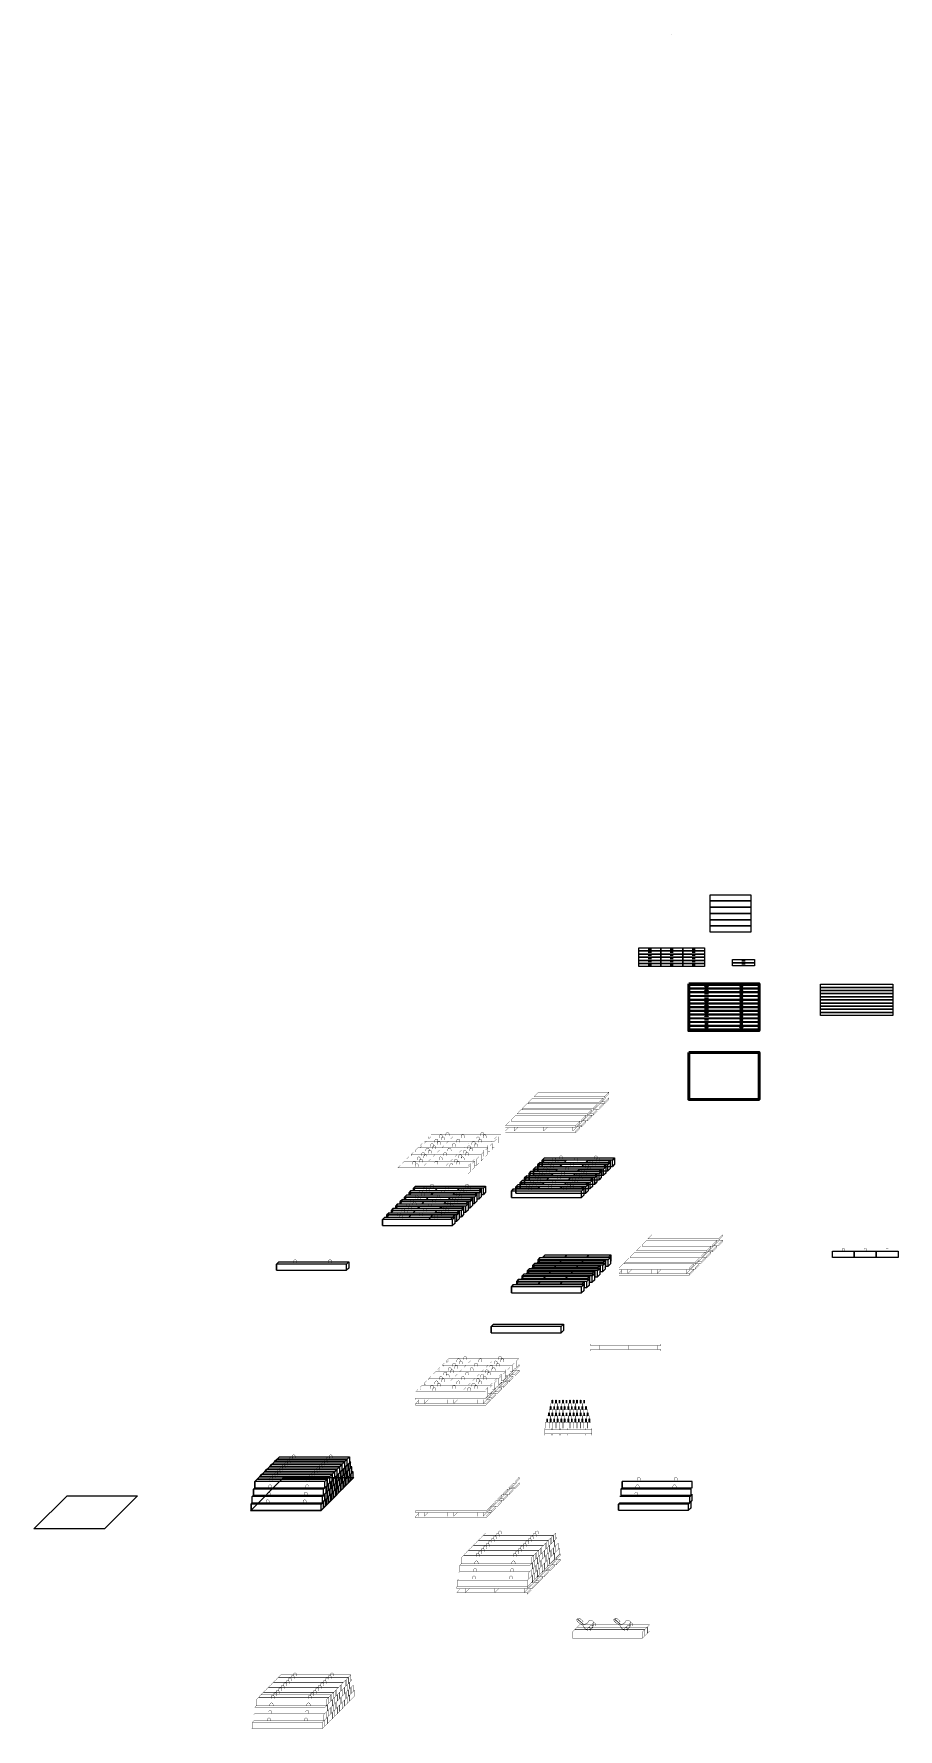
# Model space of a CAD drawing. Header units: millimetres. Extents: x -300689 to 10556, y -104928 to 107291.
# Drawn here: x -53840 to -31753, y 13838 to 57177 of the extents above; entities that cross this region are included whole.
import ezdxf

# ---------------------------------------------------------------- set-up
doc = ezdxf.new("R2010")
doc.units = ezdxf.units.MM
doc.layers.add('линии', color=7, linetype='Continuous')

# ---------------------------------------------------------------- blocks, each defined once
blk = doc.blocks.new('Поддон')
at = {"linetype": 'ByBlock', "ltscale": 0.25, "const_width": 6}
for points in [[(-34528, 30225), (-34422, 30332), (-34422, 30292), (-34528, 30185), (-34528, 30225)], [(-36624, 29927), (-36518, 30034), (-34718, 30034), (-34824, 29927), (-36624, 29927)], [(-36624, 29927), (-36624, 29887), (-34824, 29887), (-34824, 29927), (-36624, 29927)], [(-36476, 30076), (-36370, 30183), (-34570, 30183), (-34676, 30076), (-36476, 30076)], [(-36476, 30076), (-36476, 30036), (-34676, 30036), (-34676, 30076), (-36476, 30076)], [(-36328, 30225), (-36222, 30332), (-34422, 30332), (-34528, 30225), (-36328, 30225)], [(-36328, 30225), (-36328, 30185), (-34528, 30185), (-34528, 30225), (-36328, 30225)], [(-34497, 30192), (-35343, 29340)], [(-34824, 29927), (-34718, 30034), (-34718, 29994), (-34824, 29887), (-34824, 29927)], [(-34791, 29896), (-34676, 29896), (-34676, 29936), (-34751, 29936)], [(-34645, 30043), (-34570, 30043), (-34676, 29936), (-34751, 29936)], [(-34676, 30076), (-34570, 30183), (-34570, 30143), (-34676, 30036), (-34676, 30076)], [(-34676, 29936), (-34570, 30043), (-34570, 30003), (-34676, 29896), (-34676, 29936)], [(-34643, 30045), (-34528, 30045), (-34528, 30085), (-34603, 30085)], [(-34497, 30192), (-34422, 30192), (-34528, 30085), (-34603, 30085)], [(-34528, 30085), (-34422, 30192), (-34422, 30152), (-34528, 30045), (-34528, 30085)], [(-34497, 30192), (-34497, 30216)], [(-37068, 29480), (-36962, 29587), (-35162, 29587), (-35268, 29480), (-37068, 29480)], [(-37068, 29480), (-37068, 29440), (-35268, 29440), (-35268, 29480), (-37068, 29480)], [(-36920, 29629), (-36814, 29736), (-35014, 29736), (-35120, 29629), (-36920, 29629)], [(-36920, 29629), (-36920, 29589), (-35120, 29589), (-35120, 29629), (-36920, 29629)], [(-36772, 29778), (-36666, 29885), (-34866, 29885), (-34972, 29778), (-36772, 29778)], [(-36772, 29778), (-36772, 29738), (-34972, 29738), (-34972, 29778), (-36772, 29778)], [(-35268, 29480), (-35162, 29587), (-35162, 29547), (-35268, 29440), (-35268, 29480)], [(-35235, 29449), (-35120, 29449), (-35120, 29489), (-35195, 29489)], [(-35089, 29596), (-35014, 29596), (-35120, 29489), (-35195, 29489)], [(-35120, 29629), (-35014, 29736), (-35014, 29696), (-35120, 29589), (-35120, 29629)], [(-35120, 29489), (-35014, 29596), (-35014, 29556), (-35120, 29449), (-35120, 29489)], [(-35087, 29598), (-34972, 29598), (-34972, 29638), (-35047, 29638)], [(-34941, 29745), (-34866, 29745), (-34972, 29638), (-35047, 29638)], [(-34972, 29778), (-34866, 29885), (-34866, 29845), (-34972, 29738), (-34972, 29778)], [(-34972, 29638), (-34866, 29745), (-34866, 29705), (-34972, 29598), (-34972, 29638)], [(-34939, 29747), (-34824, 29747), (-34824, 29787), (-34899, 29787)], [(-34793, 29894), (-34718, 29894), (-34824, 29787), (-34899, 29787)], [(-34824, 29787), (-34718, 29894), (-34718, 29854), (-34824, 29747), (-34824, 29787)], [(-35237, 29447), (-35162, 29447), (-35268, 29340), (-37068, 29340)], [(-37068, 29340), (-36993, 29416)], [(-37068, 29340), (-37068, 29300), (-35268, 29300), (-35268, 29340), (-37068, 29340)], [(-36993, 29440), (-36843, 29440), (-36843, 29340), (-36993, 29340), (-36993, 29440)], [(-36744, 29440), (-36843, 29340)], [(-36243, 29440), (-36093, 29440), (-36093, 29340), (-36243, 29340), (-36243, 29440)], [(-35994, 29440), (-36093, 29340)], [(-35493, 29440), (-35343, 29440), (-35343, 29340), (-35493, 29340), (-35493, 29440)], [(-35268, 29340), (-35162, 29447), (-35162, 29407), (-35268, 29300), (-35268, 29340)]]:
    blk.add_lwpolyline(points, dxfattribs=at)
blk = doc.blocks.new('OV')
at = {"layer": 'линии', "linetype": 'ByBlock', "ltscale": 0.25}
blk.add_line((-48058, 27262), (-48058, 27262), dxfattribs=at)
at = {"layer": 'линии', "linetype": 'ByBlock', "ltscale": 0.25, "const_width": 4}
for points in [[(-47551, 27716), (-47551, 27773), (-47494, 27829), (-45704, 27829), (-45704, 27669), (-45761, 27613), (-45761, 27773), (-45704, 27829), (-45761, 27773), (-47551, 27773), (-47494, 27829), (-47551, 27773), (-47551, 27716)], [(-47438, 27829), (-47438, 27886), (-47381, 27943), (-45591, 27943), (-45591, 27783), (-45648, 27726), (-45648, 27886), (-45591, 27943), (-45648, 27886), (-47438, 27886), (-47381, 27943), (-47438, 27886), (-47438, 27829)], [(-47325, 27943), (-47325, 28000), (-47269, 28056), (-45479, 28056), (-45479, 27896), (-45535, 27840), (-45535, 28000), (-45479, 28056), (-45535, 28000), (-47325, 28000), (-47269, 28056), (-47325, 28000), (-47325, 27943)], [(-48002, 27262), (-48002, 27319), (-47945, 27375), (-46155, 27375), (-46155, 27215), (-46212, 27159), (-46212, 27319), (-46155, 27375), (-46212, 27319), (-48002, 27319), (-47945, 27375), (-48002, 27319), (-48002, 27262)], [(-47889, 27375), (-47889, 27432), (-47833, 27489), (-46043, 27489), (-46043, 27329), (-46099, 27272), (-46099, 27432), (-46043, 27489), (-46099, 27432), (-47889, 27432), (-47833, 27489), (-47889, 27432), (-47889, 27375)], [(-47776, 27489), (-47776, 27546), (-47720, 27602), (-45930, 27602), (-45930, 27442), (-45986, 27386), (-45986, 27546), (-45930, 27602), (-45986, 27546), (-47776, 27546), (-47720, 27602), (-47776, 27546), (-47776, 27489)], [(-47663, 27602), (-47663, 27659), (-47607, 27716), (-45817, 27716), (-45817, 27556), (-45873, 27499), (-45873, 27659), (-45817, 27716), (-45873, 27659), (-47663, 27659), (-47607, 27716), (-47663, 27659), (-47663, 27602)]]:
    blk.add_lwpolyline(points, close=True, dxfattribs=at)
for points in [[(-47552, 27716), (-47496, 27773), (-46936, 27773)], [(-45816, 27613), (-45761, 27613), (-45761, 27773), (-47551, 27773)], [(-47439, 27829), (-47383, 27886), (-46823, 27886)], [(-45703, 27726), (-45648, 27726), (-45648, 27886), (-47438, 27886)], [(-47326, 27943), (-47270, 28000), (-46710, 28000)], [(-45590, 27840), (-45535, 27840), (-45535, 28000), (-47325, 28000)], [(-46992, 27716), (-46936, 27773), (-46376, 27773), (-46376, 27773), (-46376, 27773)], [(-46879, 27829), (-46823, 27886), (-46263, 27886), (-46263, 27886), (-46263, 27886)], [(-46766, 27943), (-46710, 28000), (-46150, 28000), (-46150, 28000), (-46150, 28000)], [(-46432, 27716), (-46376, 27773), (-45816, 27773), (-45816, 27613), (-45817, 27611)], [(-45872, 27716), (-45816, 27773), (-45872, 27716), (-46432, 27716)], [(-46319, 27829), (-46263, 27886), (-45703, 27886), (-45703, 27726), (-45704, 27725)], [(-45759, 27829), (-45703, 27886), (-45759, 27829), (-46319, 27829)], [(-46206, 27943), (-46150, 28000), (-45590, 28000), (-45590, 27840), (-45591, 27838)], [(-45646, 27943), (-45590, 28000), (-45646, 27943), (-46206, 27943)], [(-48003, 27262), (-47947, 27319), (-47387, 27319)], [(-46267, 27159), (-46212, 27159), (-46212, 27319), (-48002, 27319)], [(-47890, 27375), (-47834, 27432), (-47274, 27432)], [(-46154, 27272), (-46099, 27272), (-46099, 27432), (-47889, 27432)], [(-47778, 27489), (-47721, 27546), (-47161, 27546)], [(-46041, 27386), (-45986, 27386), (-45986, 27546), (-47776, 27546)], [(-47665, 27602), (-47608, 27659), (-47048, 27659)], [(-45928, 27499), (-45873, 27499), (-45873, 27659), (-47663, 27659)], [(-47443, 27262), (-47387, 27319), (-46827, 27319), (-46827, 27319), (-46827, 27319)], [(-47330, 27375), (-47274, 27432), (-46714, 27432), (-46714, 27432), (-46714, 27432)], [(-47218, 27489), (-47161, 27546), (-46601, 27546), (-46601, 27546), (-46601, 27546)], [(-47105, 27602), (-47048, 27659), (-46488, 27659), (-46488, 27659), (-46488, 27659)], [(-46883, 27262), (-46827, 27319), (-46267, 27319), (-46267, 27159), (-46268, 27157)], [(-46323, 27262), (-46267, 27319), (-46323, 27262), (-46883, 27262)], [(-46770, 27375), (-46714, 27432), (-46154, 27432), (-46154, 27272), (-46155, 27271)], [(-46210, 27375), (-46154, 27432), (-46210, 27375), (-46770, 27375)], [(-46658, 27489), (-46601, 27546), (-46041, 27546), (-46041, 27386), (-46043, 27384)], [(-46098, 27489), (-46041, 27546), (-46098, 27489), (-46658, 27489)], [(-46545, 27602), (-46488, 27659), (-45928, 27659), (-45928, 27499), (-45930, 27498)], [(-45985, 27602), (-45928, 27659), (-45985, 27602), (-46545, 27602)], [(-48114, 27045), (-48114, 27205), (-48058, 27262), (-46268, 27262), (-46268, 27102), (-46324, 27045), (-46324, 27205), (-46268, 27262), (-46324, 27205), (-48114, 27205), (-48058, 27262), (-48114, 27205), (-48114, 27045), (-46324, 27045), (-46324, 27205), (-48114, 27205)]]:
    blk.add_lwpolyline(points, dxfattribs=at)
at = {"layer": 'линии', "linetype": 'ByBlock', "ltscale": 0.25, "const_width": 8}
for points in [[(-47204, 27744), (-47204, 27784, 1), (-47284, 27784), (-47284, 27744)], [(-47225, 27687), (-47225, 27727, -1), (-47145, 27727), (-47145, 27687)], [(-47091, 27858), (-47091, 27898, 1), (-47171, 27898), (-47171, 27858)], [(-47112, 27801), (-47112, 27841, -1), (-47032, 27841), (-47032, 27801)], [(-46978, 27971), (-46978, 28011, 1), (-47058, 28011), (-47058, 27971)], [(-47000, 27914), (-47000, 27954, -1), (-46920, 27954), (-46920, 27914)], [(-46887, 28028), (-46887, 28068, -1), (-46807, 28068), (-46807, 28028)], [(-46644, 27744), (-46644, 27784, 1), (-46724, 27784), (-46724, 27744)], [(-46531, 27858), (-46531, 27898, 1), (-46611, 27898), (-46611, 27858)], [(-46418, 27971), (-46418, 28011, 1), (-46498, 28011), (-46498, 27971)], [(-46255, 27687), (-46255, 27727, 1), (-46335, 27727), (-46335, 27687)], [(-46142, 27801), (-46142, 27841, 1), (-46222, 27841), (-46222, 27801)], [(-46084, 27744), (-46084, 27784, 1), (-46164, 27784), (-46164, 27744)], [(-46030, 27914), (-46030, 27954, 1), (-46110, 27954), (-46110, 27914)], [(-45971, 27858), (-45971, 27898, 1), (-46051, 27898), (-46051, 27858)], [(-45917, 28028), (-45917, 28068, 1), (-45997, 28068), (-45997, 28028)], [(-45858, 27971), (-45858, 28011, 1), (-45938, 28011), (-45938, 27971)], [(-47655, 27290), (-47655, 27330, 1), (-47735, 27330), (-47735, 27290)], [(-47676, 27233), (-47676, 27273, -1), (-47596, 27273), (-47596, 27233)], [(-47542, 27404), (-47542, 27444, 1), (-47622, 27444), (-47622, 27404)], [(-47564, 27347), (-47564, 27387, -1), (-47484, 27387), (-47484, 27347)], [(-47429, 27517), (-47429, 27557, 1), (-47509, 27557), (-47509, 27517)], [(-47451, 27460), (-47451, 27500, -1), (-47371, 27500), (-47371, 27460)], [(-47317, 27631), (-47317, 27671, 1), (-47397, 27671), (-47397, 27631)], [(-47338, 27574), (-47338, 27614, -1), (-47258, 27614), (-47258, 27574)], [(-47095, 27290), (-47095, 27330, 1), (-47175, 27330), (-47175, 27290)], [(-46982, 27404), (-46982, 27444, 1), (-47062, 27444), (-47062, 27404)], [(-46869, 27517), (-46869, 27557, 1), (-46949, 27557), (-46949, 27517)], [(-46757, 27631), (-46757, 27671, 1), (-46837, 27671), (-46837, 27631)], [(-46706, 27233), (-46706, 27273, 1), (-46786, 27273), (-46786, 27233)], [(-46594, 27347), (-46594, 27387, 1), (-46674, 27387), (-46674, 27347)], [(-46535, 27290), (-46535, 27330, 1), (-46615, 27330), (-46615, 27290)], [(-46481, 27460), (-46481, 27500, 1), (-46561, 27500), (-46561, 27460)], [(-46422, 27404), (-46422, 27444, 1), (-46502, 27444), (-46502, 27404)], [(-46368, 27574), (-46368, 27614, 1), (-46448, 27614), (-46448, 27574)], [(-46309, 27517), (-46309, 27557, 1), (-46389, 27557), (-46389, 27517)], [(-46197, 27631), (-46197, 27671, 1), (-46277, 27671), (-46277, 27631)]]:
    blk.add_lwpolyline(points, format="xyb", dxfattribs=at)
blk = doc.blocks.new('ов111')
at = {"layer": 'линии', "linetype": 'ByBlock', "ltscale": 0.25, "const_width": 8}
for points in [[(-52774, 20307), (-52774, 20347, -1), (-52694, 20347), (-52694, 20307)], [(-51747, 20307), (-51747, 20347, 1), (-51827, 20347), (-51827, 20307)], [(-53218, 19860), (-53218, 19900, -1), (-53138, 19900), (-53138, 19860)], [(-53154, 19924), (-53154, 19964, -1), (-53074, 19964), (-53074, 19924)], [(-53091, 19988), (-53091, 20028, -1), (-53011, 20028), (-53011, 19988)], [(-53027, 20052), (-53027, 20092, -1), (-52947, 20092), (-52947, 20052)], [(-52964, 20116), (-52964, 20156, -1), (-52884, 20156), (-52884, 20116)], [(-52901, 20179), (-52901, 20219, -1), (-52821, 20219), (-52821, 20179)], [(-52837, 20243), (-52837, 20283, -1), (-52757, 20283), (-52757, 20243)], [(-52191, 19860), (-52191, 19900, 1), (-52271, 19900), (-52271, 19860)], [(-52128, 19924), (-52128, 19964, 1), (-52208, 19964), (-52208, 19924)], [(-52064, 19988), (-52064, 20028, 1), (-52144, 20028), (-52144, 19988)], [(-52001, 20052), (-52001, 20092, 1), (-52081, 20092), (-52081, 20052)], [(-51938, 20116), (-51938, 20156, 1), (-52018, 20156), (-52018, 20116)], [(-51874, 20179), (-51874, 20219, 1), (-51954, 20219), (-51954, 20179)], [(-51811, 20243), (-51811, 20283, 1), (-51891, 20283), (-51891, 20243)], [(-53376, 19541), (-53376, 19581, -1), (-53296, 19581), (-53296, 19541)], [(-53345, 19733), (-53345, 19773, -1), (-53265, 19773), (-53265, 19733)], [(-53281, 19796), (-53281, 19836, -1), (-53201, 19836), (-53201, 19796)], [(-52350, 19541), (-52350, 19581, 1), (-52430, 19581), (-52430, 19541)], [(-52318, 19733), (-52318, 19773, 1), (-52398, 19773), (-52398, 19733)], [(-52255, 19796), (-52255, 19836, 1), (-52335, 19836), (-52335, 19796)], [(-53440, 19157), (-53440, 19197, -1), (-53360, 19197), (-53360, 19157)], [(-53408, 19349), (-53408, 19389, -1), (-53328, 19389), (-53328, 19349)], [(-52413, 19157), (-52413, 19197, 1), (-52493, 19197), (-52493, 19157)], [(-52382, 19349), (-52382, 19389, 1), (-52462, 19389), (-52462, 19349)]]:
    blk.add_lwpolyline(points, format="xyb", dxfattribs=at)
at = {"layer": 'линии', "linetype": 'ByBlock', "ltscale": 0.25, "const_width": 6}
for points in [[(-53536, 19889), (-53536, 19896), (-53480, 19952), (-51690, 19952), (-51690, 19792), (-51746, 19736), (-51746, 19896), (-51690, 19952), (-51746, 19896), (-53536, 19896), (-53480, 19952), (-53536, 19896), (-53536, 19889), (-53536, 19889)], [(-53473, 19952), (-53473, 19960), (-53416, 20016), (-51626, 20016), (-51626, 19856), (-51683, 19800), (-51683, 19960), (-51626, 20016), (-51683, 19960), (-53473, 19960), (-53416, 20016), (-53473, 19960), (-53473, 19952), (-53473, 19952)], [(-51690, 19800), (-51683, 19800), (-51683, 19960), (-53473, 19960)], [(-53409, 20016), (-53409, 20023), (-53353, 20080), (-51563, 20080), (-51563, 19920), (-51619, 19863), (-51619, 20023), (-51563, 20080), (-51619, 20023), (-53409, 20023), (-53353, 20080), (-53409, 20023), (-53409, 20016), (-53409, 20016)], [(-51626, 19863), (-51619, 19863), (-51619, 20023), (-53409, 20023)], [(-53346, 20080), (-53346, 20087), (-53289, 20144), (-51499, 20144), (-51499, 19984), (-51556, 19927), (-51556, 20087), (-51499, 20144), (-51556, 20087), (-53346, 20087), (-53289, 20144), (-53346, 20087), (-53346, 20080), (-53346, 20080)], [(-51563, 19927), (-51556, 19927), (-51556, 20087), (-53346, 20087)], [(-53282, 20144), (-53282, 20151), (-53226, 20208), (-51436, 20208), (-51436, 20048), (-51492, 19991), (-51492, 20151), (-51436, 20208), (-51492, 20151), (-53282, 20151), (-53226, 20208), (-53282, 20151), (-53282, 20144), (-53282, 20144)], [(-51499, 19991), (-51492, 19991), (-51492, 20151), (-53282, 20151)], [(-53219, 20208), (-53219, 20215), (-53163, 20272), (-51373, 20272), (-51373, 20112), (-51429, 20055), (-51429, 20215), (-51373, 20272), (-51429, 20215), (-53219, 20215), (-53163, 20272), (-53219, 20215), (-53219, 20208), (-53219, 20208)], [(-51436, 20055), (-51429, 20055), (-51429, 20215), (-53219, 20215)], [(-53155, 20272), (-53155, 20279), (-53099, 20336), (-51309, 20336), (-51309, 20176), (-51365, 20119), (-51365, 20279), (-51309, 20336), (-51365, 20279), (-53155, 20279), (-53099, 20336), (-53155, 20279), (-53155, 20272), (-53155, 20272)], [(-51373, 20119), (-51365, 20119), (-51365, 20279), (-53155, 20279)], [(-51531, 19952), (-51588, 19895), (-51588, 19735), (-51531, 19792), (-51531, 19952), (-51588, 19895)], [(-51531, 19799), (-51524, 19799), (-51524, 19959)], [(-51468, 20016), (-51524, 19959), (-51524, 19799), (-51468, 19856), (-51468, 20016), (-51524, 19959)], [(-51468, 19863), (-51461, 19863), (-51461, 20023)], [(-51404, 20080), (-51461, 20023), (-51461, 19863), (-51404, 19920), (-51404, 20080), (-51461, 20023)], [(-51373, 19952), (-51429, 19895), (-51429, 19735), (-51373, 19792), (-51373, 19952), (-51429, 19895)], [(-51404, 19927), (-51397, 19927), (-51397, 20087)], [(-51341, 20144), (-51397, 20087), (-51397, 19927), (-51341, 19984), (-51341, 20144), (-51397, 20087)], [(-51373, 19799), (-51365, 19799), (-51365, 19959)], [(-51309, 20016), (-51365, 19959), (-51365, 19799), (-51309, 19856), (-51309, 20016), (-51365, 19959)], [(-51341, 19991), (-51334, 19991), (-51334, 20151)], [(-51277, 20207), (-51334, 20151), (-51334, 19991), (-51277, 20047), (-51277, 20207), (-51334, 20151)], [(-51277, 20210), (-51309, 20210)], [(-51309, 19863), (-51302, 19863), (-51302, 20023)], [(-51246, 20079), (-51302, 20023), (-51302, 19863), (-51246, 19919), (-51246, 20079), (-51302, 20023)], [(-51246, 20079), (-51277, 20079)], [(-51214, 19951), (-51270, 19895), (-51270, 19735), (-51214, 19791), (-51214, 19951), (-51270, 19895)], [(-51214, 19951), (-51246, 19951)], [(-51912, 19569), (-51912, 19409), (-51968, 19352), (-51968, 19512), (-51912, 19569), (-51968, 19512), (-53758, 19512), (-53726, 19544), (-53758, 19512), (-53758, 19352), (-51968, 19352), (-51968, 19512), (-53758, 19512)], [(-53758, 19352), (-53758, 19512), (-53726, 19544)], [(-53726, 19544), (-53726, 19704), (-53670, 19761), (-51880, 19761), (-51880, 19601), (-51936, 19544), (-51936, 19704), (-51880, 19761), (-51936, 19704), (-53726, 19704), (-53670, 19761), (-53726, 19704), (-53726, 19544), (-51936, 19544), (-51936, 19704), (-53726, 19704)], [(-53663, 19761), (-53663, 19768), (-53607, 19825), (-51817, 19825), (-51817, 19665), (-51873, 19608), (-51873, 19768), (-51817, 19825), (-51873, 19768), (-53663, 19768), (-53607, 19825), (-53663, 19768), (-53663, 19761), (-53663, 19761)], [(-53600, 19825), (-53600, 19832), (-53543, 19889), (-51753, 19889), (-51753, 19729), (-51810, 19672), (-51810, 19832), (-51753, 19889), (-51810, 19832), (-53600, 19832), (-53543, 19889), (-53600, 19832), (-53600, 19825), (-53600, 19825)], [(-51817, 19672), (-51810, 19672), (-51810, 19832), (-53600, 19832)], [(-51753, 19736), (-51746, 19736), (-51746, 19896), (-53536, 19896)], [(-51912, 19416), (-51905, 19416), (-51905, 19576)], [(-51848, 19633), (-51905, 19576), (-51905, 19416), (-51848, 19473), (-51848, 19633), (-51905, 19576)], [(-51817, 19505), (-51873, 19448), (-51873, 19288), (-51817, 19345), (-51817, 19505), (-51873, 19448)], [(-51848, 19480), (-51841, 19480), (-51841, 19640)], [(-51785, 19697), (-51841, 19640), (-51841, 19480), (-51785, 19537), (-51785, 19697), (-51841, 19640)], [(-51817, 19352), (-51810, 19352), (-51810, 19512)], [(-51753, 19569), (-51810, 19512), (-51810, 19352), (-51753, 19409), (-51753, 19569), (-51810, 19512)], [(-51785, 19544), (-51778, 19544), (-51778, 19704)], [(-51721, 19761), (-51778, 19704), (-51778, 19544), (-51721, 19601), (-51721, 19761), (-51778, 19704)], [(-51753, 19416), (-51746, 19416), (-51746, 19576)], [(-51690, 19632), (-51746, 19576), (-51746, 19416), (-51690, 19472), (-51690, 19632), (-51746, 19576)], [(-51721, 19608), (-51714, 19608), (-51714, 19768)], [(-51658, 19824), (-51714, 19768), (-51714, 19608), (-51658, 19664), (-51658, 19824), (-51714, 19768)], [(-51658, 19504), (-51714, 19448), (-51714, 19288), (-51658, 19344), (-51658, 19504), (-51714, 19448)], [(-51690, 19480), (-51683, 19480), (-51683, 19640)], [(-51626, 19696), (-51683, 19640), (-51683, 19480), (-51626, 19536), (-51626, 19696), (-51683, 19640)], [(-51658, 19671), (-51651, 19671), (-51651, 19831)], [(-51658, 19351), (-51651, 19351), (-51651, 19511)], [(-51595, 19888), (-51651, 19831), (-51651, 19671), (-51595, 19728), (-51595, 19888), (-51651, 19831)], [(-51595, 19568), (-51651, 19511), (-51651, 19351), (-51595, 19408), (-51595, 19568), (-51651, 19511)], [(-51626, 19543), (-51619, 19543), (-51619, 19703)], [(-51563, 19760), (-51619, 19703), (-51619, 19543), (-51563, 19600), (-51563, 19760), (-51619, 19703)], [(-51595, 19735), (-51588, 19735), (-51588, 19895)], [(-51595, 19415), (-51588, 19415), (-51588, 19575)], [(-51531, 19632), (-51588, 19575), (-51588, 19415), (-51531, 19472), (-51531, 19632), (-51588, 19575)], [(-51563, 19607), (-51556, 19607), (-51556, 19767)], [(-51499, 19824), (-51556, 19767), (-51556, 19607), (-51499, 19664), (-51499, 19824), (-51556, 19767)], [(-51531, 19479), (-51524, 19479), (-51524, 19639)], [(-51468, 19696), (-51524, 19639), (-51524, 19479), (-51468, 19536), (-51468, 19696), (-51524, 19639)], [(-51499, 19671), (-51492, 19671), (-51492, 19831)], [(-51436, 19888), (-51492, 19831), (-51492, 19671), (-51436, 19728), (-51436, 19888), (-51492, 19831)], [(-51468, 19543), (-51461, 19543), (-51461, 19703)], [(-51404, 19760), (-51461, 19703), (-51461, 19543), (-51404, 19600), (-51404, 19760), (-51461, 19703)], [(-51436, 19735), (-51429, 19735), (-51429, 19895)], [(-51404, 19607), (-51397, 19607), (-51397, 19767)], [(-51341, 19824), (-51397, 19767), (-51397, 19607), (-51341, 19664), (-51341, 19824), (-51397, 19767)], [(-51341, 19671), (-51334, 19671), (-51334, 19831)], [(-51277, 19887), (-51334, 19831), (-51334, 19671), (-51277, 19727), (-51277, 19887), (-51334, 19831)], [(-51277, 19735), (-51270, 19735), (-51270, 19895)], [(-51975, 19185), (-51975, 19025), (-52032, 18968), (-52032, 19128), (-51975, 19185), (-52032, 19128), (-53822, 19128), (-53790, 19160), (-53822, 19128), (-53822, 18968), (-52032, 18968), (-52032, 19128), (-53822, 19128)], [(-53822, 18968), (-53822, 19128), (-53790, 19160), (-52000, 19160)], [(-51943, 19377), (-51943, 19217), (-52000, 19160), (-52000, 19320), (-51943, 19377), (-52000, 19320), (-53790, 19320), (-53758, 19352)], [(-53790, 19160), (-53790, 19320), (-53758, 19352)], [(-51975, 19032), (-51968, 19032), (-51968, 19192)], [(-51912, 19249), (-51968, 19192), (-51968, 19032), (-51912, 19089), (-51912, 19249), (-51968, 19192)], [(-51943, 19224), (-51936, 19224), (-51936, 19384)], [(-51880, 19441), (-51936, 19384), (-51936, 19224), (-51880, 19281), (-51880, 19441), (-51936, 19384)], [(-51912, 19096), (-51905, 19096), (-51905, 19256)], [(-51848, 19313), (-51905, 19256), (-51905, 19096), (-51848, 19153), (-51848, 19313), (-51905, 19256)], [(-51880, 19288), (-51873, 19288), (-51873, 19448)], [(-51848, 19160), (-51841, 19160), (-51841, 19320)], [(-51785, 19377), (-51841, 19320), (-51841, 19160), (-51785, 19217), (-51785, 19377), (-51841, 19320)], [(-51785, 19224), (-51778, 19224), (-51778, 19384)], [(-51721, 19441), (-51778, 19384), (-51778, 19224), (-51721, 19281), (-51721, 19441), (-51778, 19384)], [(-51721, 19288), (-51714, 19288), (-51714, 19448)]]:
    blk.add_lwpolyline(points, dxfattribs=at)
blk = doc.blocks.new('подд 111')
at = {"linetype": 'ByBlock', "ltscale": 0.25, "const_width": 6}
for points in [[(-40543, 18176), (-40494, 18176), (-40494, 18216), (-40499, 18216)], [(-40407, 18322), (-40388, 18322), (-40494, 18216), (-40499, 18216)], [(-40494, 18216), (-40388, 18322), (-40388, 18282), (-40494, 18176), (-40494, 18216)], [(-40463, 18182), (-40463, 18207)], [(-40463, 18182), (-41309, 17331)], [(-40987, 17729), (-40938, 17729), (-40938, 17769), (-40943, 17769)], [(-40837, 17875), (-40832, 17875), (-40938, 17769), (-40943, 17769)], [(-40938, 17769), (-40832, 17875), (-40832, 17835), (-40938, 17729), (-40938, 17769)], [(-40904, 17738), (-40790, 17738), (-40790, 17778), (-40865, 17778)], [(-40759, 17884), (-40684, 17884), (-40790, 17778), (-40865, 17778)], [(-40834, 17878), (-40790, 17878), (-40790, 17918), (-40795, 17918)], [(-40689, 18024), (-40684, 18024), (-40790, 17918), (-40795, 17918)], [(-40790, 17918), (-40684, 18024), (-40684, 17984), (-40790, 17878), (-40790, 17918)], [(-40790, 17778), (-40684, 17884), (-40684, 17844), (-40790, 17738), (-40790, 17778)], [(-40756, 17887), (-40642, 17887), (-40642, 17927), (-40717, 17927)], [(-40611, 18033), (-40536, 18033), (-40642, 17927), (-40717, 17927)], [(-40686, 18027), (-40642, 18027), (-40642, 18067), (-40652, 18067)], [(-40546, 18173), (-40536, 18173), (-40642, 18067), (-40652, 18067)], [(-40642, 18067), (-40536, 18173), (-40536, 18133), (-40642, 18027), (-40642, 18067)], [(-40642, 17927), (-40536, 18033), (-40536, 17993), (-40642, 17887), (-40642, 17927)], [(-40608, 18036), (-40494, 18036), (-40494, 18076), (-40569, 18076)], [(-40463, 18182), (-40388, 18182), (-40494, 18076), (-40569, 18076)], [(-40494, 18076), (-40388, 18182), (-40388, 18142), (-40494, 18036), (-40494, 18076)], [(-41133, 17577), (-41128, 17577), (-41234, 17471), (-43034, 17471)], [(-43034, 17471), (-43034, 17431), (-41234, 17431), (-41234, 17471), (-43034, 17471)], [(-41203, 17437), (-41128, 17437), (-41234, 17331), (-43034, 17331)], [(-43034, 17331), (-42959, 17407)], [(-42959, 17431), (-42809, 17431), (-42809, 17331), (-42959, 17331), (-42959, 17431)], [(-42709, 17431), (-42809, 17331)], [(-42209, 17431), (-42059, 17431), (-42059, 17331), (-42209, 17331), (-42209, 17431)], [(-41959, 17431), (-42059, 17331)], [(-41459, 17431), (-41309, 17431), (-41309, 17331), (-41459, 17331), (-41459, 17431)], [(-41234, 17471), (-41128, 17577), (-41128, 17537), (-41234, 17431), (-41234, 17471)], [(-41234, 17331), (-41128, 17437), (-41128, 17397), (-41234, 17291), (-41234, 17331)], [(-41200, 17440), (-41086, 17440), (-41086, 17480), (-41161, 17480)], [(-41055, 17586), (-40980, 17586), (-41086, 17480), (-41161, 17480)], [(-41130, 17580), (-41086, 17580), (-41086, 17620), (-41091, 17620)], [(-40990, 17726), (-40980, 17726), (-41086, 17620), (-41091, 17620)], [(-41086, 17620), (-40980, 17726), (-40980, 17686), (-41086, 17580), (-41086, 17620)], [(-41086, 17480), (-40980, 17586), (-40980, 17546), (-41086, 17440), (-41086, 17480)], [(-41052, 17589), (-40938, 17589), (-40938, 17629), (-41013, 17629)], [(-40907, 17735), (-40832, 17735), (-40938, 17629), (-41013, 17629)], [(-40938, 17629), (-40832, 17735), (-40832, 17695), (-40938, 17589), (-40938, 17629)], [(-43034, 17331), (-43034, 17291), (-41234, 17291), (-41234, 17331), (-43034, 17331)]]:
    blk.add_lwpolyline(points, dxfattribs=at)
blk = doc.blocks.new('петля')
at = {"layer": 'линии', "linetype": 'ByBlock', "ltscale": 0.25, "const_width": 10}
for points in [[(-39026, 16651), (-39026, 16651, -0.397449), (-38940, 16619, 0.20102), (-38900, 16586, 0.20102)], [(-39021, 16652, 0.22701), (-38885, 16537, 1.898275)], [(-38983, 16695), (-38983, 16695, 0.38838), (-38941, 16618, -0.175539), (-38893, 16573, -0.175539)], [(-38983, 16695, -0.255107), (-38853, 16591, -1.898275)], [(-38900, 16586), (-38898, 16582, 0.204218), (-38865, 16551, -0.017484), (-38859, 16548, -0.017484)], [(-38898, 16582), (-38898, 16582, -0.204218), (-38864, 16552, 0.025772), (-38861, 16546, 0.025772)], [(-38861, 16546, 0.393674), (-38713, 16610, 0.111097)], [(-38588, 16548, -1.05499), (-38861, 16546, 0.034977)], [(-38713, 16610, -0.518425), (-38605, 16616, 34.686485)], [(-38605, 16616, -0.247639), (-38588, 16548, 1.12342)]]:
    blk.add_lwpolyline(points, format="xyb", dxfattribs=at)

msp = doc.modelspace()

# ---------------------------------------------------------------- linework, layer by layer
at = {"linetype": 'ByBlock', "ltscale": 0.25, "const_width": 0.42}
for points in [[(-37554.2082, 57175.1969), (-37555.6782, 57172.2569), (-37558.1282, 57172.2569), (-37560.2282, 57164.6269, 0.4142135624), (-37558.1282, 57162.5269), (-37535.8935, 57162.5269, 0.2840790438), (-37534.6413, 57163.3008), (-37533.6282, 57165.3269), (-37554.2082, 57175.1969), (-37555.6782, 57172.2569), (-37558.1282, 57172.2569)], [(-37546.2786, 57176.8283, -1), (-37545.7737, 57176.5862, 1.5886492428)]]:
    msp.add_lwpolyline(points, format="xyb", dxfattribs=at)
at = {"linetype": 'ByBlock', "ltscale": 0.25}
for points, const_width in [([(-37548.3975, 57172.4102), (-37546.2786, 57176.8283)], 0.42), ([(-37547.8926, 57172.168), (-37545.7737, 57176.5862)], 0.42), ([(-41197.9781, 29864.6533), (-41092.2532, 29971.0593), (-39292.2532, 29971.0593), (-39397.9781, 29864.6533), (-41197.9781, 29864.6533)], 6), ([(-41049.9632, 30013.6217), (-40944.2383, 30120.0277), (-39144.2383, 30120.0277), (-39249.9632, 30013.6217), (-41049.9632, 30013.6217)], 6), ([(-41049.9632, 30013.6217), (-41049.9632, 29973.6217), (-39249.9632, 29973.6217), (-39249.9632, 30013.6217), (-41049.9632, 30013.6217)], 6), ([(-39219.2383, 29980.0277), (-40065.0377, 29128.7796)], 6), ([(-39397.9781, 29864.6533), (-39292.2532, 29971.0593), (-39292.2532, 29931.0593), (-39397.9781, 29824.6533), (-39397.9781, 29864.6533)], 6), ([(-39219.2383, 29980.0277), (-39144.2383, 29980.0277), (-39249.9632, 29873.6217), (-39324.9632, 29873.6217)], 6), ([(-39249.9632, 30013.6217), (-39144.2383, 30120.0277), (-39144.2383, 30080.0277), (-39249.9632, 29973.6217), (-39249.9632, 30013.6217)], 6), ([(-39249.9632, 29873.6217), (-39144.2383, 29980.0277), (-39144.2383, 29940.0277), (-39249.9632, 29833.6217), (-39249.9632, 29873.6217)], 6), ([(-39219.2383, 29980.0277), (-39219.2383, 30004.5446)], 6), ([(-41642.0228, 29417.748), (-41536.2979, 29524.154), (-39736.2979, 29524.154), (-39842.0228, 29417.748), (-41642.0228, 29417.748)], 6), ([(-41494.0079, 29566.7165), (-41388.283, 29673.1225), (-39588.283, 29673.1225), (-39694.0079, 29566.7165), (-41494.0079, 29566.7165)], 6), ([(-41494.0079, 29566.7165), (-41494.0079, 29526.7165), (-39694.0079, 29526.7165), (-39694.0079, 29566.7165), (-41494.0079, 29566.7165)], 6), ([(-41345.993, 29715.6849), (-41240.2681, 29822.0909), (-39440.2681, 29822.0909), (-39545.993, 29715.6849), (-41345.993, 29715.6849)], 6), ([(-41345.993, 29715.6849), (-41345.993, 29675.6849), (-39545.993, 29675.6849), (-39545.993, 29715.6849), (-41345.993, 29715.6849)], 6), ([(-41197.9781, 29864.6533), (-41197.9781, 29824.6533), (-39397.9781, 29824.6533), (-39397.9781, 29864.6533), (-41197.9781, 29864.6533)], 6), ([(-39842.0228, 29417.748), (-39736.2979, 29524.154), (-39736.2979, 29484.154), (-39842.0228, 29377.748), (-39842.0228, 29417.748)], 6), ([(-39663.283, 29533.1225), (-39588.283, 29533.1225), (-39694.0079, 29426.7165), (-39769.0079, 29426.7165)], 6), ([(-39694.0079, 29566.7165), (-39588.283, 29673.1225), (-39588.283, 29633.1225), (-39694.0079, 29526.7165), (-39694.0079, 29566.7165)], 6), ([(-39694.0079, 29426.7165), (-39588.283, 29533.1225), (-39588.283, 29493.1225), (-39694.0079, 29386.7165), (-39694.0079, 29426.7165)], 6), ([(-39660.737, 29535.6849), (-39545.993, 29535.6849), (-39545.993, 29575.6849), (-39620.993, 29575.6849)], 6), ([(-39515.2681, 29682.0909), (-39440.2681, 29682.0909), (-39545.993, 29575.6849), (-39620.993, 29575.6849)], 6), ([(-39545.993, 29715.6849), (-39440.2681, 29822.0909), (-39440.2681, 29782.0909), (-39545.993, 29675.6849), (-39545.993, 29715.6849)], 6), ([(-39545.993, 29575.6849), (-39440.2681, 29682.0909), (-39440.2681, 29642.0909), (-39545.993, 29535.6849), (-39545.993, 29575.6849)], 6), ([(-39512.7221, 29684.6533), (-39397.9781, 29684.6533), (-39397.9781, 29724.6533), (-39472.9781, 29724.6533)], 6), ([(-39367.2532, 29831.0593), (-39292.2532, 29831.0593), (-39397.9781, 29724.6533), (-39472.9781, 29724.6533)], 6), ([(-39397.9781, 29724.6533), (-39292.2532, 29831.0593), (-39292.2532, 29791.0593), (-39397.9781, 29684.6533), (-39397.9781, 29724.6533)], 6), ([(-39364.7072, 29833.6217), (-39249.9632, 29833.6217), (-39249.9632, 29873.6217), (-39324.9632, 29873.6217)], 6), ([(-41790.0377, 29268.7796), (-41684.3128, 29375.1856), (-39884.3128, 29375.1856), (-39990.0377, 29268.7796), (-41790.0377, 29268.7796)], 6), ([(-41790.0377, 29268.7796), (-41790.0377, 29228.7796), (-39990.0377, 29228.7796), (-39990.0377, 29268.7796), (-41790.0377, 29268.7796)], 6), ([(-39959.3128, 29235.1856), (-39884.3128, 29235.1856), (-39990.0377, 29128.7796), (-41790.0377, 29128.7796)], 6), ([(-41790.0377, 29128.7796), (-41715.0377, 29204.2628)], 6), ([(-41790.0377, 29128.7796), (-41790.0377, 29088.7796), (-39990.0377, 29088.7796), (-39990.0377, 29128.7796), (-41790.0377, 29128.7796)], 6), ([(-41715.0377, 29228.7796), (-41565.0377, 29228.7796), (-41565.0377, 29128.7796), (-41715.0377, 29128.7796), (-41715.0377, 29228.7796)], 6), ([(-41642.0228, 29417.748), (-41642.0228, 29377.748), (-39842.0228, 29377.748), (-39842.0228, 29417.748), (-41642.0228, 29417.748)], 6), ([(-41465.6778, 29228.7796), (-41565.0377, 29128.7796)], 6), ([(-40965.0377, 29228.7796), (-40815.0377, 29228.7796), (-40815.0377, 29128.7796), (-40965.0377, 29128.7796), (-40965.0377, 29228.7796)], 6), ([(-40715.6778, 29228.7796), (-40815.0377, 29128.7796)], 6), ([(-40215.0377, 29228.7796), (-40065.0377, 29228.7796), (-40065.0377, 29128.7796), (-40215.0377, 29128.7796), (-40215.0377, 29228.7796)], 6), ([(-39990.0377, 29268.7796), (-39884.3128, 29375.1856), (-39884.3128, 29335.1856), (-39990.0377, 29228.7796), (-39990.0377, 29268.7796)], 6), ([(-39990.0377, 29128.7796), (-39884.3128, 29235.1856), (-39884.3128, 29195.1856), (-39990.0377, 29088.7796), (-39990.0377, 29128.7796)], 6), ([(-39956.7668, 29237.748), (-39842.0228, 29237.748), (-39842.0228, 29277.748), (-39917.0228, 29277.748)], 6), ([(-39811.2979, 29384.154), (-39736.2979, 29384.154), (-39842.0228, 29277.748), (-39917.0228, 29277.748)], 6), ([(-39842.0228, 29277.748), (-39736.2979, 29384.154), (-39736.2979, 29344.154), (-39842.0228, 29237.748), (-39842.0228, 29277.748)], 6), ([(-39808.7519, 29386.7165), (-39694.0079, 29386.7165), (-39694.0079, 29426.7165), (-39769.0079, 29426.7165)], 6), ([(-39617.4635, 23683.6093), (-39617.4635, 23643.6093), (-37817.4635, 23643.6093), (-37817.4635, 23683.6093), (-39617.4635, 23683.6093)], 6), ([(-39617.4635, 23543.6093), (-39617.4635, 23503.6093), (-37817.4635, 23503.6093), (-37817.4635, 23543.6093), (-39617.4635, 23543.6093)], 6), ([(-39542.4635, 23643.6093), (-39392.4635, 23643.6093), (-39392.4635, 23543.6093), (-39542.4635, 23543.6093), (-39542.4635, 23643.6093)], 6), ([(-38792.4635, 23643.6093), (-38642.4635, 23643.6093), (-38642.4635, 23543.6093), (-38792.4635, 23543.6093), (-38792.4635, 23643.6093)], 6), ([(-38042.4635, 23643.6093), (-37892.4635, 23643.6093), (-37892.4635, 23543.6093), (-38042.4635, 23543.6093), (-38042.4635, 23643.6093)], 6), ([(-41513.6023, 23012.0678), (-42359.4017, 22160.8197)], 6), ([(-41596.6172, 23003.0994), (-41586.6172, 23003.0994), (-41692.3421, 22896.6934), (-41702.3421, 22896.6934)], 6), ([(-41692.3421, 22896.6934), (-41586.6172, 23003.0994), (-41586.6172, 22963.0994), (-41692.3421, 22856.6934), (-41692.3421, 22896.6934)], 6), ([(-41513.6023, 23012.0678), (-41438.6023, 23012.0678), (-41544.3272, 22905.6618), (-41619.3272, 22905.6618)], 6), ([(-41594.0712, 23005.6618), (-41544.3272, 23005.6618), (-41544.3272, 23045.6618), (-41561.3756, 23045.6618)], 6), ([(-41448.6023, 23152.0678), (-41438.6023, 23152.0678), (-41544.3272, 23045.6618), (-41561.3756, 23045.6618)], 6), ([(-41544.3272, 23045.6618), (-41438.6023, 23152.0678), (-41438.6023, 23112.0678), (-41544.3272, 23005.6618), (-41544.3272, 23045.6618)], 6), ([(-41544.3272, 22905.6618), (-41438.6023, 23012.0678), (-41438.6023, 22972.0678), (-41544.3272, 22865.6618), (-41544.3272, 22905.6618)], 6), ([(-41513.6023, 23012.0678), (-41513.6023, 23036.5847)], 6), ([(-43633.1546, 22558.7565), (-43624.8218, 22558.7565)], 6), ([(-42040.6619, 22556.1941), (-42030.6619, 22556.1941), (-42136.3868, 22449.7881), (-42146.3868, 22449.7881)], 6), ([(-42136.3868, 22449.7881), (-42030.6619, 22556.1941), (-42030.6619, 22516.1941), (-42136.3868, 22409.7881), (-42136.3868, 22449.7881)], 6), ([(-41957.647, 22565.1626), (-41882.647, 22565.1626), (-41988.3719, 22458.7565), (-42063.3719, 22458.7565)], 6), ([(-42038.1159, 22558.7565), (-41988.3719, 22558.7565), (-41988.3719, 22598.7565), (-42012.4686, 22598.7565)], 6), ([(-41899.6953, 22705.1626), (-41882.647, 22705.1626), (-41988.3719, 22598.7565), (-42012.4686, 22598.7565)], 6), ([(-41988.3719, 22598.7565), (-41882.647, 22705.1626), (-41882.647, 22665.1626), (-41988.3719, 22558.7565), (-41988.3719, 22598.7565)], 6), ([(-41988.3719, 22458.7565), (-41882.647, 22565.1626), (-41882.647, 22525.1626), (-41988.3719, 22418.7565), (-41988.3719, 22458.7565)], 6), ([(-41955.101, 22567.725), (-41840.357, 22567.725), (-41840.357, 22607.725), (-41915.357, 22607.725)], 6), ([(-41809.6321, 22714.131), (-41734.6321, 22714.131), (-41840.357, 22607.725), (-41915.357, 22607.725)], 6), ([(-41786.9221, 22854.131), (-41734.6321, 22854.131), (-41840.357, 22747.725), (-41899.6953, 22747.725)], 6), ([(-41899.6953, 22707.725), (-41840.357, 22707.725), (-41840.357, 22747.725), (-41899.6953, 22747.725)], 6), ([(-41840.357, 22747.725), (-41734.6321, 22854.131), (-41734.6321, 22814.131), (-41840.357, 22707.725), (-41840.357, 22747.725)], 6), ([(-41840.357, 22607.725), (-41734.6321, 22714.131), (-41734.6321, 22674.131), (-41840.357, 22567.725), (-41840.357, 22607.725)], 6), ([(-41807.0861, 22716.6934), (-41692.3421, 22716.6934), (-41692.3421, 22756.6934), (-41767.3421, 22756.6934)], 6), ([(-41786.9221, 22856.6934), (-41692.3421, 22856.6934), (-41692.3421, 22896.6934), (-41702.3421, 22896.6934)], 6), ([(-41661.6172, 22863.0994), (-41586.6172, 22863.0994), (-41692.3421, 22756.6934), (-41767.3421, 22756.6934)], 6), ([(-41692.3421, 22756.6934), (-41586.6172, 22863.0994), (-41586.6172, 22823.0994), (-41692.3421, 22716.6934), (-41692.3421, 22756.6934)], 6), ([(-41659.0712, 22865.6618), (-41544.3272, 22865.6618), (-41544.3272, 22905.6618), (-41619.3272, 22905.6618)], 6), ([(-42238.0151, 22407.2257), (-42178.6768, 22407.2257), (-42284.4017, 22300.8197), (-44084.4017, 22300.8197)], 6), ([(-44084.4017, 22300.8197), (-44084.4017, 22260.8197), (-42284.4017, 22260.8197), (-42284.4017, 22300.8197), (-44084.4017, 22300.8197)], 6), ([(-42253.6768, 22267.2257), (-42178.6768, 22267.2257), (-42284.4017, 22160.8197), (-44084.4017, 22160.8197)], 6), ([(-44084.4017, 22160.8197), (-44009.4017, 22236.3029)], 6), ([(-44084.4017, 22160.8197), (-44084.4017, 22120.8197), (-42284.4017, 22120.8197), (-42284.4017, 22160.8197), (-44084.4017, 22160.8197)], 6), ([(-44009.4017, 22260.8197), (-43859.4017, 22260.8197), (-43859.4017, 22160.8197), (-44009.4017, 22160.8197), (-44009.4017, 22260.8197)], 6), ([(-43760.0418, 22260.8197), (-43859.4017, 22160.8197)], 6), ([(-43259.4017, 22260.8197), (-43109.4017, 22260.8197), (-43109.4017, 22160.8197), (-43259.4017, 22160.8197), (-43259.4017, 22260.8197)], 6), ([(-43010.0418, 22260.8197), (-43109.4017, 22160.8197)], 6), ([(-42509.4017, 22260.8197), (-42359.4017, 22260.8197), (-42359.4017, 22160.8197), (-42509.4017, 22160.8197), (-42509.4017, 22260.8197)], 6), ([(-42284.4017, 22300.8197), (-42178.6768, 22407.2257), (-42178.6768, 22367.2257), (-42284.4017, 22260.8197), (-42284.4017, 22300.8197)], 6), ([(-42284.4017, 22160.8197), (-42178.6768, 22267.2257), (-42178.6768, 22227.2257), (-42284.4017, 22120.8197), (-42284.4017, 22160.8197)], 6), ([(-42251.1308, 22269.7881), (-42136.3868, 22269.7881), (-42136.3868, 22309.7881), (-42211.3868, 22309.7881)], 6), ([(-42238.0151, 22409.7881), (-42136.3868, 22409.7881), (-42136.3868, 22449.7881), (-42146.3868, 22449.7881)], 6), ([(-42236.6285, 22449.7881), (-42238.0151, 22449.7881)], 6), ([(-42236.6285, 22449.7881), (-42238.0151, 22449.7881)], 6), ([(-42105.6619, 22416.1941), (-42030.6619, 22416.1941), (-42136.3868, 22309.7881), (-42211.3868, 22309.7881)], 6), ([(-42136.3868, 22309.7881), (-42030.6619, 22416.1941), (-42030.6619, 22376.1941), (-42136.3868, 22269.7881), (-42136.3868, 22309.7881)], 6), ([(-42103.1159, 22418.7565), (-41988.3719, 22418.7565), (-41988.3719, 22458.7565), (-42063.3719, 22458.7565)], 6), ([(-40782.5245, 21487.3822), (-39582.5245, 21487.3822), (-39582.5245, 21387.3822), (-40782.5245, 21387.3822), (-40782.5245, 21487.3822)], 6), ([(-41513.6023, 20129.2045), (-42359.4017, 19277.9564)], 6), ([(-41739.6321, 19971.2677), (-41734.6321, 19971.2677), (-41840.357, 19864.8617), (-41845.357, 19864.8617)], 6), ([(-41840.357, 19864.8617), (-41734.6321, 19971.2677), (-41734.6321, 19931.2677), (-41840.357, 19824.8617), (-41840.357, 19864.8617)], 6), ([(-41661.6172, 19980.2361), (-41586.6172, 19980.2361), (-41692.3421, 19873.8301), (-41767.3421, 19873.8301)], 6), ([(-41737.0861, 19973.8301), (-41692.3421, 19973.8301), (-41692.3421, 20013.8301), (-41702.3421, 20013.8301)], 6), ([(-41596.6172, 20120.2361), (-41586.6172, 20120.2361), (-41692.3421, 20013.8301), (-41702.3421, 20013.8301)], 6), ([(-41692.3421, 20013.8301), (-41586.6172, 20120.2361), (-41586.6172, 20080.2361), (-41692.3421, 19973.8301), (-41692.3421, 20013.8301)], 6), ([(-41692.3421, 19873.8301), (-41586.6172, 19980.2361), (-41586.6172, 19940.2361), (-41692.3421, 19833.8301), (-41692.3421, 19873.8301)], 6), ([(-41659.0712, 19982.7985), (-41544.3272, 19982.7985), (-41544.3272, 20022.7985), (-41619.3272, 20022.7985)], 6), ([(-41513.6023, 20129.2045), (-41438.6023, 20129.2045), (-41544.3272, 20022.7985), (-41619.3272, 20022.7985)], 6), ([(-41594.0712, 20122.7985), (-41544.3272, 20122.7985), (-41544.3272, 20162.7985), (-41549.3272, 20162.7985)], 6), ([(-41458.1927, 20269.2045), (-41438.6023, 20269.2045), (-41544.3272, 20162.7985), (-41549.3272, 20162.7985)], 6), ([(-41544.3272, 20162.7985), (-41438.6023, 20269.2045), (-41438.6023, 20229.2045), (-41544.3272, 20122.7985), (-41544.3272, 20162.7985)], 6), ([(-41544.3272, 20022.7985), (-41438.6023, 20129.2045), (-41438.6023, 20089.2045), (-41544.3272, 19982.7985), (-41544.3272, 20022.7985)], 6), ([(-41513.6023, 20129.2045), (-41513.6023, 20153.7214)], 6), ([(-42183.6768, 19524.3624), (-42178.6768, 19524.3624), (-42284.4017, 19417.9564), (-44084.4017, 19417.9564)], 6), ([(-42284.4017, 19417.9564), (-42178.6768, 19524.3624), (-42178.6768, 19484.3624), (-42284.4017, 19377.9564), (-42284.4017, 19417.9564)], 6), ([(-42105.6619, 19533.3308), (-42030.6619, 19533.3308), (-42136.3868, 19426.9248), (-42211.3868, 19426.9248)], 6), ([(-42181.1308, 19526.9248), (-42136.3868, 19526.9248), (-42136.3868, 19566.9248), (-42141.3868, 19566.9248)], 6), ([(-42040.6619, 19673.3308), (-42030.6619, 19673.3308), (-42136.3868, 19566.9248), (-42141.3868, 19566.9248)], 6), ([(-42136.3868, 19566.9248), (-42030.6619, 19673.3308), (-42030.6619, 19633.3308), (-42136.3868, 19526.9248), (-42136.3868, 19566.9248)], 6), ([(-42136.3868, 19426.9248), (-42030.6619, 19533.3308), (-42030.6619, 19493.3308), (-42136.3868, 19386.9248), (-42136.3868, 19426.9248)], 6), ([(-42103.1159, 19535.8932), (-41988.3719, 19535.8932), (-41988.3719, 19575.8932), (-42063.3719, 19575.8932)], 6), ([(-41957.647, 19682.2993), (-41882.647, 19682.2993), (-41988.3719, 19575.8932), (-42063.3719, 19575.8932)], 6), ([(-42038.1159, 19675.8932), (-41988.3719, 19675.8932), (-41988.3719, 19715.8932), (-41993.3719, 19715.8932)], 6), ([(-41887.647, 19822.2993), (-41882.647, 19822.2993), (-41988.3719, 19715.8932), (-41993.3719, 19715.8932)], 6), ([(-41988.3719, 19715.8932), (-41882.647, 19822.2993), (-41882.647, 19782.2993), (-41988.3719, 19675.8932), (-41988.3719, 19715.8932)], 6), ([(-41988.3719, 19575.8932), (-41882.647, 19682.2993), (-41882.647, 19642.2993), (-41988.3719, 19535.8932), (-41988.3719, 19575.8932)], 6), ([(-41955.101, 19684.8617), (-41840.357, 19684.8617), (-41840.357, 19724.8617), (-41915.357, 19724.8617)], 6), ([(-41809.6321, 19831.2677), (-41734.6321, 19831.2677), (-41840.357, 19724.8617), (-41915.357, 19724.8617)], 6), ([(-41885.101, 19824.8617), (-41840.357, 19824.8617), (-41840.357, 19864.8617), (-41845.357, 19864.8617)], 6), ([(-41840.357, 19724.8617), (-41734.6321, 19831.2677), (-41734.6321, 19791.2677), (-41840.357, 19684.8617), (-41840.357, 19724.8617)], 6), ([(-41807.0861, 19833.8301), (-41692.3421, 19833.8301), (-41692.3421, 19873.8301), (-41767.3421, 19873.8301)], 6), ([(-44084.4017, 19417.9564), (-44084.4017, 19377.9564), (-42284.4017, 19377.9564), (-42284.4017, 19417.9564), (-44084.4017, 19417.9564)], 6), ([(-44084.4017, 19377.9564), (-44084.4017, 19417.9564)], 6), ([(-42253.6768, 19384.3624), (-42178.6768, 19384.3624), (-42284.4017, 19277.9564), (-44084.4017, 19277.9564)], 6), ([(-44084.4017, 19277.9564), (-44009.4017, 19353.4396)], 6), ([(-44084.4017, 19277.9564), (-44084.4017, 19237.9564), (-42284.4017, 19237.9564), (-42284.4017, 19277.9564), (-44084.4017, 19277.9564)], 6), ([(-44009.4017, 19377.9564), (-43859.4017, 19377.9564), (-43859.4017, 19277.9564), (-44009.4017, 19277.9564), (-44009.4017, 19377.9564)], 6), ([(-43760.0418, 19377.9564), (-43859.4017, 19277.9564)], 6), ([(-43259.4017, 19377.9564), (-43109.4017, 19377.9564), (-43109.4017, 19277.9564), (-43259.4017, 19277.9564), (-43259.4017, 19377.9564)], 6), ([(-43010.0418, 19377.9564), (-43109.4017, 19277.9564)], 6), ([(-42509.4017, 19377.9564), (-42359.4017, 19377.9564), (-42359.4017, 19277.9564), (-42509.4017, 19277.9564), (-42509.4017, 19377.9564)], 6), ([(-42284.4017, 19277.9564), (-42178.6768, 19384.3624), (-42178.6768, 19344.3624), (-42284.4017, 19237.9564), (-42284.4017, 19277.9564)], 6), ([(-42251.1308, 19386.9248), (-42136.3868, 19386.9248), (-42136.3868, 19426.9248), (-42211.3868, 19426.9248)], 6), ([(-43033.5821, 17471.0797), (-43014.9792, 17489.8024)], 6), ([(-43033.5821, 17431.0797), (-43033.5821, 17471.0797)], 6), ([(-39949.7721, 16442.1149), (-39949.7721, 16449.2086), (-39893.3855, 16505.9585), (-38103.3855, 16505.9585), (-38103.3855, 16345.9585), (-38159.7721, 16289.2086), (-38159.7721, 16449.2086), (-38103.3855, 16505.9585), (-38159.7721, 16449.2086), (-39949.7721, 16449.2086), (-39893.3855, 16505.9585), (-39949.7721, 16449.2086), (-39949.7721, 16442.1149), (-39949.7721, 16442.1149)], 6), ([(-40076.642, 16161.5214), (-40076.642, 16321.5214), (-40020.2554, 16378.2713), (-38230.2554, 16378.2713), (-38230.2554, 16218.2713), (-38286.642, 16161.5214), (-38286.642, 16321.5214), (-38230.2554, 16378.2713), (-38286.642, 16321.5214), (-40076.642, 16321.5214), (-40020.2554, 16378.2713), (-40076.642, 16321.5214), (-40076.642, 16161.5214), (-38286.642, 16161.5214), (-38286.642, 16321.5214), (-40076.642, 16321.5214)], 6), ([(-40013.2071, 16378.2713), (-40013.2071, 16385.365), (-39956.8204, 16442.1149), (-38166.8204, 16442.1149), (-38166.8204, 16282.1149), (-38223.2071, 16225.365), (-38223.2071, 16385.365), (-38166.8204, 16442.1149), (-38223.2071, 16385.365), (-40013.2071, 16385.365), (-39956.8204, 16442.1149), (-40013.2071, 16385.365), (-40013.2071, 16378.2713), (-40013.2071, 16378.2713)], 6), ([(-38166.8204, 16289.2086), (-38159.7721, 16289.2086), (-38159.7721, 16449.2086), (-39949.7721, 16449.2086)], 6), ([(-48272.5636, 13841.208), (-48253.9607, 13859.9308)], 6)]:
    msp.add_lwpolyline(points, dxfattribs=dict(at, const_width=const_width))
at = {"linetype": 'ByBlock', "ltscale": 0.25, "const_width": 6}
for points in [[(-40547.5245, 22167.3822), (-40547.5245, 22007.3822), (-40627.5245, 22007.3822), (-40627.5245, 22167.3822)], [(-40457.5245, 22167.3822), (-40457.5245, 22007.3822), (-40537.5245, 22007.3822), (-40537.5245, 22167.3822)], [(-40367.5245, 22167.3822), (-40367.5245, 22007.3822), (-40447.5245, 22007.3822), (-40447.5245, 22167.3822)], [(-40277.5245, 22167.3822), (-40277.5245, 22007.3822), (-40357.5245, 22007.3822), (-40357.5245, 22167.3822)], [(-40187.5245, 22167.3822), (-40187.5245, 22007.3822), (-40267.5245, 22007.3822), (-40267.5245, 22167.3822)], [(-40097.5245, 22167.3822), (-40097.5245, 22007.3822), (-40177.5245, 22007.3822), (-40177.5245, 22167.3822)], [(-40007.5245, 22167.3822), (-40007.5245, 22007.3822), (-40087.5245, 22007.3822), (-40087.5245, 22167.3822)], [(-39917.5245, 22167.3822), (-39917.5245, 22007.3822), (-39997.5245, 22007.3822), (-39997.5245, 22167.3822)], [(-39827.5245, 22167.3822), (-39827.5245, 22007.3822), (-39907.5245, 22007.3822), (-39907.5245, 22167.3822)], [(-39737.5245, 22167.3822), (-39737.5245, 22007.3822), (-39817.5245, 22007.3822), (-39817.5245, 22167.3822)], [(-40682.5245, 21687.3822), (-40682.5245, 21527.3822), (-40762.5245, 21527.3822), (-40762.5245, 21687.3822)], [(-40637.5245, 21847.3822), (-40637.5245, 21687.3822), (-40717.5245, 21687.3822), (-40717.5245, 21847.3822)], [(-40592.5245, 22007.3822), (-40592.5245, 21847.3822), (-40672.5245, 21847.3822), (-40672.5245, 22007.3822)], [(-40592.5245, 21687.3822), (-40592.5245, 21527.3822), (-40672.5245, 21527.3822), (-40672.5245, 21687.3822)], [(-40547.5245, 21847.3822), (-40547.5245, 21687.3822), (-40627.5245, 21687.3822), (-40627.5245, 21847.3822)], [(-40502.5245, 22007.3822), (-40502.5245, 21847.3822), (-40582.5245, 21847.3822), (-40582.5245, 22007.3822)], [(-40502.5245, 21687.3822), (-40502.5245, 21527.3822), (-40582.5245, 21527.3822), (-40582.5245, 21687.3822)], [(-40457.5245, 21847.3822), (-40457.5245, 21687.3822), (-40537.5245, 21687.3822), (-40537.5245, 21847.3822)], [(-40412.5245, 22007.3822), (-40412.5245, 21847.3822), (-40492.5245, 21847.3822), (-40492.5245, 22007.3822)], [(-40412.5245, 21687.3822), (-40412.5245, 21527.3822), (-40492.5245, 21527.3822), (-40492.5245, 21687.3822)], [(-40367.5245, 21847.3822), (-40367.5245, 21687.3822), (-40447.5245, 21687.3822), (-40447.5245, 21847.3822)], [(-40322.5245, 22007.3822), (-40322.5245, 21847.3822), (-40402.5245, 21847.3822), (-40402.5245, 22007.3822)], [(-40322.5245, 21687.3822), (-40322.5245, 21527.3822), (-40402.5245, 21527.3822), (-40402.5245, 21687.3822)], [(-40277.5245, 21847.3822), (-40277.5245, 21687.3822), (-40357.5245, 21687.3822), (-40357.5245, 21847.3822)], [(-40232.5245, 22007.3822), (-40232.5245, 21847.3822), (-40312.5245, 21847.3822), (-40312.5245, 22007.3822)], [(-40232.5245, 21687.3822), (-40232.5245, 21527.3822), (-40312.5245, 21527.3822), (-40312.5245, 21687.3822)], [(-40187.5245, 21847.3822), (-40187.5245, 21687.3822), (-40267.5245, 21687.3822), (-40267.5245, 21847.3822)], [(-40142.5245, 22007.3822), (-40142.5245, 21847.3822), (-40222.5245, 21847.3822), (-40222.5245, 22007.3822)], [(-40142.5245, 21687.3822), (-40142.5245, 21527.3822), (-40222.5245, 21527.3822), (-40222.5245, 21687.3822)], [(-40097.5245, 21847.3822), (-40097.5245, 21687.3822), (-40177.5245, 21687.3822), (-40177.5245, 21847.3822)], [(-40052.5245, 22007.3822), (-40052.5245, 21847.3822), (-40132.5245, 21847.3822), (-40132.5245, 22007.3822)], [(-40052.5245, 21687.3822), (-40052.5245, 21527.3822), (-40132.5245, 21527.3822), (-40132.5245, 21687.3822)], [(-40007.5245, 21847.3822), (-40007.5245, 21687.3822), (-40087.5245, 21687.3822), (-40087.5245, 21847.3822)], [(-39962.5245, 22007.3822), (-39962.5245, 21847.3822), (-40042.5245, 21847.3822), (-40042.5245, 22007.3822)], [(-39962.5245, 21687.3822), (-39962.5245, 21527.3822), (-40042.5245, 21527.3822), (-40042.5245, 21687.3822)], [(-39917.5245, 21847.3822), (-39917.5245, 21687.3822), (-39997.5245, 21687.3822), (-39997.5245, 21847.3822)], [(-39872.5245, 22007.3822), (-39872.5245, 21847.3822), (-39952.5245, 21847.3822), (-39952.5245, 22007.3822)], [(-39872.5245, 21687.3822), (-39872.5245, 21527.3822), (-39952.5245, 21527.3822), (-39952.5245, 21687.3822)], [(-39827.5245, 21847.3822), (-39827.5245, 21687.3822), (-39907.5245, 21687.3822), (-39907.5245, 21847.3822)], [(-39782.5245, 22007.3822), (-39782.5245, 21847.3822), (-39862.5245, 21847.3822), (-39862.5245, 22007.3822)], [(-39782.5245, 21687.3822), (-39782.5245, 21527.3822), (-39862.5245, 21527.3822), (-39862.5245, 21687.3822)], [(-39737.5245, 21847.3822), (-39737.5245, 21687.3822), (-39817.5245, 21687.3822), (-39817.5245, 21847.3822)], [(-39692.5245, 22007.3822), (-39692.5245, 21847.3822), (-39772.5245, 21847.3822), (-39772.5245, 22007.3822)], [(-39692.5245, 21687.3822), (-39692.5245, 21527.3822), (-39772.5245, 21527.3822), (-39772.5245, 21687.3822)], [(-39647.5245, 21847.3822), (-39647.5245, 21687.3822), (-39727.5245, 21687.3822), (-39727.5245, 21847.3822)], [(-39602.5245, 21687.3822), (-39602.5245, 21527.3822), (-39682.5245, 21527.3822), (-39682.5245, 21687.3822)], [(-40782.5245, 21527.3822), (-40612.5245, 21527.3822), (-40612.5245, 21487.3822), (-40782.5245, 21487.3822)], [(-40782.5245, 21387.3822), (-40612.5245, 21387.3822), (-40612.5245, 21347.3822), (-40782.5245, 21347.3822)], [(-40576.5245, 21527.3822), (-40406.5245, 21527.3822), (-40406.5245, 21487.3822), (-40576.5245, 21487.3822)], [(-40576.5245, 21387.3822), (-40406.5245, 21387.3822), (-40406.5245, 21347.3822), (-40576.5245, 21347.3822)], [(-40370.5245, 21527.3822), (-40200.5245, 21527.3822), (-40200.5245, 21487.3822), (-40370.5245, 21487.3822)], [(-40370.5245, 21387.3822), (-40200.5245, 21387.3822), (-40200.5245, 21347.3822), (-40370.5245, 21347.3822)], [(-40164.5245, 21527.3822), (-39994.5245, 21527.3822), (-39994.5245, 21487.3822), (-40164.5245, 21487.3822)], [(-40164.5245, 21387.3822), (-39994.5245, 21387.3822), (-39994.5245, 21347.3822), (-40164.5245, 21347.3822)], [(-39958.5245, 21527.3822), (-39788.5245, 21527.3822), (-39788.5245, 21487.3822), (-39958.5245, 21487.3822)], [(-39958.5245, 21387.3822), (-39788.5245, 21387.3822), (-39788.5245, 21347.3822), (-39958.5245, 21347.3822)], [(-39752.5245, 21527.3822), (-39582.5245, 21527.3822), (-39582.5245, 21487.3822), (-39752.5245, 21487.3822)], [(-39752.5245, 21387.3822), (-39582.5245, 21387.3822), (-39582.5245, 21347.3822), (-39752.5245, 21347.3822)]]:
    msp.add_lwpolyline(points, close=True, dxfattribs=at)
at = {"layer": 'линии', "linetype": 'ByBlock', "ltscale": 0.25}
for p, q in [((-38058.0767, 33771.9181), (-38138.0767, 33771.9181)), ((-38058.0767, 33691.9181), (-38138.0767, 33691.9181)), ((-38058.0767, 33611.9181), (-38138.0767, 33611.9181)), ((-38058.0767, 33531.9181), (-38138.0767, 33531.9181)), ((-38058.0767, 33451.9181), (-38138.0767, 33451.9181)), ((-38058.0767, 33371.9181), (-38138.0767, 33371.9181)), ((-37498.0767, 33771.9181), (-37578.0767, 33771.9181)), ((-37498.0767, 33691.9181), (-37578.0767, 33691.9181)), ((-37498.0767, 33611.9181), (-37578.0767, 33611.9181)), ((-37498.0767, 33531.9181), (-37578.0767, 33531.9181)), ((-37498.0767, 33451.9181), (-37578.0767, 33451.9181)), ((-37498.0767, 33371.9181), (-37578.0767, 33371.9181)), ((-36938.0767, 33771.9181), (-37018.0767, 33771.9181)), ((-36938.0767, 33691.9181), (-37018.0767, 33691.9181)), ((-36938.0767, 33611.9181), (-37018.0767, 33611.9181)), ((-36938.0767, 33531.9181), (-37018.0767, 33531.9181)), ((-36938.0767, 33451.9181), (-37018.0767, 33451.9181)), ((-36938.0767, 33371.9181), (-37018.0767, 33371.9181)), ((-35665.0063, 33471.2219), (-35745.0063, 33471.2219)), ((-35665.0063, 33391.2219), (-35745.0063, 33391.2219)), ((-44873.6552, 26926.95), (-44873.6552, 26926.95)), ((-43698.6552, 26926.95), (-43755.0418, 26870.2001)), ((-43138.6552, 26926.95), (-43195.0418, 26870.2001)), ((-38835.7197, 19975.4906), (-38804.0022, 20007.4124)), ((-37045.7197, 19975.4906), (-38835.7197, 19975.4906)), ((-38835.7197, 19975.4906), (-38835.7197, 19815.4906)), ((-37045.7197, 19975.4906), (-38835.7197, 19975.4906)), ((-38804.0022, 20007.4124), (-38804.0022, 20167.4124)), ((-37014.0022, 20167.4124), (-38804.0022, 20167.4124)), ((-38804.0022, 20167.4124), (-38804.0022, 20007.4124)), ((-37014.0022, 20167.4124), (-38804.0022, 20167.4124)), ((-38804.0022, 20007.4124), (-37014.0022, 20007.4124)), ((-37045.7197, 19815.4906), (-37045.7197, 19975.4906)), ((-37045.7197, 19815.4906), (-37045.7197, 19975.4906)), ((-37014.0022, 20007.4124), (-37014.0022, 20167.4124)), ((-37014.0022, 20007.4124), (-37014.0022, 20167.4124)), ((-38899.1546, 19591.647), (-38867.4371, 19623.5688)), ((-38899.1546, 19591.647), (-38867.4371, 19623.5688)), ((-37109.1546, 19591.647), (-38899.1546, 19591.647)), ((-38899.1546, 19591.647), (-38899.1546, 19431.647)), ((-37109.1546, 19591.647), (-38899.1546, 19591.647)), ((-38899.1546, 19431.647), (-38899.1546, 19591.647)), ((-37077.4371, 19783.5688), (-38867.4371, 19783.5688)), ((-38867.4371, 19623.5688), (-37077.4371, 19623.5688)), ((-38835.7197, 19815.4906), (-37045.7197, 19815.4906)), ((-37109.1546, 19591.647), (-37052.768, 19648.3968)), ((-37052.768, 19648.3968), (-37109.1546, 19591.647)), ((-37109.1546, 19431.647), (-37109.1546, 19591.647)), ((-37109.1546, 19431.647), (-37109.1546, 19591.647)), ((-37077.4371, 19783.5688), (-37021.0505, 19840.3186)), ((-37021.0505, 19840.3186), (-37077.4371, 19783.5688)), ((-37077.4371, 19623.5688), (-37077.4371, 19783.5688)), ((-37021.0505, 19680.3186), (-37077.4371, 19623.5688)), ((-37052.768, 19648.3968), (-37052.768, 19488.3968)), ((-37021.0505, 19840.3186), (-37021.0505, 19680.3186)), ((-38899.1546, 19431.647), (-37109.1546, 19431.647)), ((-37052.768, 19488.3968), (-37109.1546, 19431.647))]:
    msp.add_line(p, q, dxfattribs=at)
for points in [[(-36554.6701, 35171.0277), (-35514.6701, 35171.0277), (-35514.6701, 35011.0277), (-36554.6701, 35011.0277)], [(-36554.6701, 35011.0277), (-35514.6701, 35011.0277), (-35514.6701, 34851.0277), (-36554.6701, 34851.0277)], [(-36554.6701, 34851.0277), (-35514.6701, 34851.0277), (-35514.6701, 34691.0277), (-36554.6701, 34691.0277)], [(-36554.6701, 34691.0277), (-35514.6701, 34691.0277), (-35514.6701, 34531.0277), (-36554.6701, 34531.0277)], [(-36554.6701, 34531.0277), (-35514.6701, 34531.0277), (-35514.6701, 34371.0277), (-36554.6701, 34371.0277)], [(-36554.6701, 34371.0277), (-35514.6701, 34371.0277), (-35514.6701, 34211.0277), (-36554.6701, 34211.0277)], [(-37818.0767, 33811.9181), (-37818.0767, 33731.9181), (-38378.0767, 33731.9181), (-38378.0767, 33811.9181)], [(-37258.0767, 33811.9181), (-37258.0767, 33731.9181), (-37818.0767, 33731.9181), (-37818.0767, 33811.9181)], [(-36698.0767, 33811.9181), (-36698.0767, 33731.9181), (-37258.0767, 33731.9181), (-37258.0767, 33811.9181)], [(-37818.0767, 33731.9181), (-37818.0767, 33651.9181), (-38378.0767, 33651.9181), (-38378.0767, 33731.9181)], [(-37818.0767, 33651.9181), (-37818.0767, 33571.9181), (-38378.0767, 33571.9181), (-38378.0767, 33651.9181)], [(-37818.0767, 33571.9181), (-37818.0767, 33491.9181), (-38378.0767, 33491.9181), (-38378.0767, 33571.9181)], [(-37818.0767, 33491.9181), (-37818.0767, 33411.9181), (-38378.0767, 33411.9181), (-38378.0767, 33491.9181)], [(-37818.0767, 33411.9181), (-37818.0767, 33331.9181), (-38378.0767, 33331.9181), (-38378.0767, 33411.9181)], [(-37258.0767, 33731.9181), (-37258.0767, 33651.9181), (-37818.0767, 33651.9181), (-37818.0767, 33731.9181)], [(-37258.0767, 33651.9181), (-37258.0767, 33571.9181), (-37818.0767, 33571.9181), (-37818.0767, 33651.9181)], [(-37258.0767, 33571.9181), (-37258.0767, 33491.9181), (-37818.0767, 33491.9181), (-37818.0767, 33571.9181)], [(-37258.0767, 33491.9181), (-37258.0767, 33411.9181), (-37818.0767, 33411.9181), (-37818.0767, 33491.9181)], [(-37258.0767, 33411.9181), (-37258.0767, 33331.9181), (-37818.0767, 33331.9181), (-37818.0767, 33411.9181)], [(-36698.0767, 33731.9181), (-36698.0767, 33651.9181), (-37258.0767, 33651.9181), (-37258.0767, 33731.9181)], [(-36698.0767, 33651.9181), (-36698.0767, 33571.9181), (-37258.0767, 33571.9181), (-37258.0767, 33651.9181)], [(-36698.0767, 33571.9181), (-36698.0767, 33491.9181), (-37258.0767, 33491.9181), (-37258.0767, 33571.9181)], [(-36698.0767, 33491.9181), (-36698.0767, 33411.9181), (-37258.0767, 33411.9181), (-37258.0767, 33491.9181)], [(-36698.0767, 33411.9181), (-36698.0767, 33331.9181), (-37258.0767, 33331.9181), (-37258.0767, 33411.9181)], [(-35425.0063, 33511.2219), (-35425.0063, 33431.2219), (-35985.0063, 33431.2219), (-35985.0063, 33511.2219)], [(-35425.0063, 33431.2219), (-35425.0063, 33351.2219), (-35985.0063, 33351.2219), (-35985.0063, 33431.2219)], [(-37100.0063, 32857.8747), (-35310.0063, 32857.8747), (-35310.0063, 32777.8747), (-37100.0063, 32777.8747)], [(-37100.0063, 32762.8747), (-35310.0063, 32762.8747), (-35310.0063, 32682.8747), (-37100.0063, 32682.8747)], [(-37100.0063, 32667.8747), (-35310.0063, 32667.8747), (-35310.0063, 32587.8747), (-37100.0063, 32587.8747)], [(-37100.0063, 32572.8747), (-35310.0063, 32572.8747), (-35310.0063, 32492.8747), (-37100.0063, 32492.8747)], [(-33734.5293, 32880.6717), (-31884.5293, 32880.6717), (-31884.5293, 32800.6717), (-33734.5293, 32800.6717)], [(-33734.5293, 32800.6717), (-31884.5293, 32800.6717), (-31884.5293, 32720.6717), (-33734.5293, 32720.6717)], [(-33734.5293, 32720.6717), (-31884.5293, 32720.6717), (-31884.5293, 32640.6717), (-33734.5293, 32640.6717)], [(-33734.5293, 32640.6717), (-31884.5293, 32640.6717), (-31884.5293, 32560.6717), (-33734.5293, 32560.6717)], [(-33734.5293, 32560.6717), (-31884.5293, 32560.6717), (-31884.5293, 32480.6717), (-33734.5293, 32480.6717)], [(-37100.0063, 32477.8747), (-35310.0063, 32477.8747), (-35310.0063, 32397.8747), (-37100.0063, 32397.8747)], [(-37100.0063, 32382.8747), (-35310.0063, 32382.8747), (-35310.0063, 32302.8747), (-37100.0063, 32302.8747)], [(-37100.0063, 32287.8747), (-35310.0063, 32287.8747), (-35310.0063, 32207.8747), (-37100.0063, 32207.8747)], [(-37100.0063, 32192.8747), (-35310.0063, 32192.8747), (-35310.0063, 32112.8747), (-37100.0063, 32112.8747)], [(-37100.0063, 32097.8747), (-35310.0063, 32097.8747), (-35310.0063, 32017.8747), (-37100.0063, 32017.8747)], [(-33734.5293, 32480.6717), (-31884.5293, 32480.6717), (-31884.5293, 32400.6717), (-33734.5293, 32400.6717)], [(-33734.5293, 32400.6717), (-31884.5293, 32400.6717), (-31884.5293, 32320.6717), (-33734.5293, 32320.6717)], [(-33734.5293, 32320.6717), (-31884.5293, 32320.6717), (-31884.5293, 32240.6717), (-33734.5293, 32240.6717)], [(-33734.5293, 32240.6717), (-31884.5293, 32240.6717), (-31884.5293, 32160.6717), (-33734.5293, 32160.6717)], [(-33734.5293, 32160.6717), (-31884.5293, 32160.6717), (-31884.5293, 32080.6717), (-33734.5293, 32080.6717)], [(-37100.0063, 32002.8747), (-35310.0063, 32002.8747), (-35310.0063, 31922.8747), (-37100.0063, 31922.8747)], [(-37100.0063, 31907.8747), (-35310.0063, 31907.8747), (-35310.0063, 31827.8747), (-37100.0063, 31827.8747)], [(-37100.0063, 31812.8747), (-35310.0063, 31812.8747), (-35310.0063, 31732.8747), (-37100.0063, 31732.8747)], [(-44478.9488, 27267.4492), (-44478.9488, 27324.1991), (-44422.5621, 27380.9489), (-42632.5621, 27380.9489), (-42632.5621, 27220.9489), (-42688.9488, 27164.1991), (-42688.9488, 27324.1991), (-42632.5621, 27380.9489), (-42688.9488, 27324.1991), (-44478.9488, 27324.1991), (-44422.5621, 27380.9489), (-44478.9488, 27324.1991), (-44478.9488, 27267.4492)], [(-44366.1755, 27380.9489), (-44366.1755, 27437.6988), (-44309.7889, 27494.4487), (-42519.7889, 27494.4487), (-42519.7889, 27334.4487), (-42576.1755, 27277.6988), (-42576.1755, 27437.6988), (-42519.7889, 27494.4487), (-42576.1755, 27437.6988), (-44366.1755, 27437.6988), (-44309.7889, 27494.4487), (-44366.1755, 27437.6988), (-44366.1755, 27380.9489)], [(-44253.4023, 27494.4487), (-44253.4023, 27551.1986), (-44197.0156, 27607.9484), (-42407.0156, 27607.9484), (-42407.0156, 27447.9484), (-42463.4023, 27391.1986), (-42463.4023, 27551.1986), (-42407.0156, 27607.9484), (-42463.4023, 27551.1986), (-44253.4023, 27551.1986), (-44197.0156, 27607.9484), (-44253.4023, 27551.1986), (-44253.4023, 27494.4487)], [(-44140.629, 27607.9484), (-44140.629, 27664.6983), (-44084.2424, 27721.4482), (-42294.2424, 27721.4482), (-42294.2424, 27561.4482), (-42350.629, 27504.6983), (-42350.629, 27664.6983), (-42294.2424, 27721.4482), (-42350.629, 27664.6983), (-44140.629, 27664.6983), (-44084.2424, 27721.4482), (-44140.629, 27664.6983), (-44140.629, 27607.9484)], [(-44817.2685, 26926.95), (-44817.2685, 26983.6998), (-44760.8819, 27040.4497), (-42970.8819, 27040.4497), (-42970.8819, 26880.4497), (-43027.2685, 26823.6998), (-43027.2685, 26983.6998), (-42970.8819, 27040.4497), (-43027.2685, 26983.6998), (-44817.2685, 26983.6998), (-44760.8819, 27040.4497), (-44817.2685, 26983.6998), (-44817.2685, 26926.95)], [(-44704.4953, 27040.4497), (-44704.4953, 27097.1996), (-44648.1087, 27153.9495), (-42858.1087, 27153.9495), (-42858.1087, 26993.9495), (-42914.4953, 26937.1996), (-42914.4953, 27097.1996), (-42858.1087, 27153.9495), (-42914.4953, 27097.1996), (-44704.4953, 27097.1996), (-44648.1087, 27153.9495), (-44704.4953, 27097.1996), (-44704.4953, 27040.4497)], [(-44591.722, 27153.9495), (-44591.722, 27210.6993), (-44535.3354, 27267.4492), (-42745.3354, 27267.4492), (-42745.3354, 27107.4492), (-42801.722, 27050.6993), (-42801.722, 27210.6993), (-42745.3354, 27267.4492), (-42801.722, 27210.6993), (-44591.722, 27210.6993), (-44535.3354, 27267.4492), (-44591.722, 27210.6993), (-44591.722, 27153.9495)], [(-33433.0193, 26054.3426), (-32873.0193, 26054.3426), (-32873.0193, 25894.3426), (-33433.0193, 25894.3426)], [(-32873.0193, 26054.3426), (-32313.0193, 26054.3426), (-32313.0193, 25894.3426), (-32873.0193, 25894.3426)], [(-32313.0193, 26054.3426), (-31753.0193, 26054.3426), (-31753.0193, 25894.3426), (-32313.0193, 25894.3426)], [(-41226.3257, 25505.3203), (-41226.3257, 25559.4259), (-41169.939, 25616.1758), (-39379.939, 25616.1758), (-39379.939, 25456.1758), (-39436.3257, 25399.4259), (-39436.3257, 25559.4259), (-39379.939, 25616.1758), (-39436.3257, 25559.4259), (-41226.3257, 25559.4259), (-41169.939, 25616.1758), (-41226.3257, 25559.4259), (-41226.3257, 25505.3203)], [(-41089.9259, 25642.5988), (-41089.9259, 25696.7043), (-41033.5393, 25753.4542), (-39243.5393, 25753.4542), (-39243.5393, 25593.4542), (-39299.9259, 25536.7043), (-39299.9259, 25696.7043), (-39243.5393, 25753.4542), (-39299.9259, 25696.7043), (-41089.9259, 25696.7043), (-41033.5393, 25753.4542), (-41089.9259, 25696.7043), (-41089.9259, 25642.5988)], [(-40953.5262, 25779.8772), (-40953.5262, 25833.9828), (-40897.1396, 25890.7326), (-39107.1396, 25890.7326), (-39107.1396, 25730.7326), (-39163.5262, 25673.9828), (-39163.5262, 25833.9828), (-39107.1396, 25890.7326), (-39163.5262, 25833.9828), (-40953.5262, 25833.9828), (-40897.1396, 25890.7326), (-40953.5262, 25833.9828), (-40953.5262, 25779.8772)], [(-41499.1252, 25230.7635), (-41499.1252, 25284.869), (-41442.7385, 25341.6189), (-39652.7385, 25341.6189), (-39652.7385, 25181.6189), (-39709.1252, 25124.869), (-39709.1252, 25284.869), (-39652.7385, 25341.6189), (-39709.1252, 25284.869), (-41499.1252, 25284.869), (-41442.7385, 25341.6189), (-41499.1252, 25284.869), (-41499.1252, 25230.7635)], [(-41362.7254, 25368.0419), (-41362.7254, 25422.1475), (-41306.3388, 25478.8973), (-39516.3388, 25478.8973), (-39516.3388, 25318.8973), (-39572.7254, 25262.1475), (-39572.7254, 25422.1475), (-39516.3388, 25478.8973), (-39572.7254, 25422.1475), (-41362.7254, 25422.1475), (-41306.3388, 25478.8973), (-41362.7254, 25422.1475), (-41362.7254, 25368.0419)], [(-40590.5245, 22247.3822), (-40584.5245, 22247.3822), (-40584.5245, 22167.3822), (-40590.5245, 22167.3822)], [(-40500.5245, 22247.3822), (-40494.5245, 22247.3822), (-40494.5245, 22167.3822), (-40500.5245, 22167.3822)], [(-40410.5245, 22247.3822), (-40404.5245, 22247.3822), (-40404.5245, 22167.3822), (-40410.5245, 22167.3822)], [(-40320.5245, 22247.3822), (-40314.5245, 22247.3822), (-40314.5245, 22167.3822), (-40320.5245, 22167.3822)], [(-40230.5245, 22247.3822), (-40224.5245, 22247.3822), (-40224.5245, 22167.3822), (-40230.5245, 22167.3822)], [(-40140.5245, 22247.3822), (-40134.5245, 22247.3822), (-40134.5245, 22167.3822), (-40140.5245, 22167.3822)], [(-40050.5245, 22247.3822), (-40044.5245, 22247.3822), (-40044.5245, 22167.3822), (-40050.5245, 22167.3822)], [(-39960.5245, 22247.3822), (-39954.5245, 22247.3822), (-39954.5245, 22167.3822), (-39960.5245, 22167.3822)], [(-39870.5245, 22247.3822), (-39864.5245, 22247.3822), (-39864.5245, 22167.3822), (-39870.5245, 22167.3822)], [(-39780.5245, 22247.3822), (-39774.5245, 22247.3822), (-39774.5245, 22167.3822), (-39780.5245, 22167.3822)], [(-40725.5245, 21767.3822), (-40719.5245, 21767.3822), (-40719.5245, 21687.3822), (-40725.5245, 21687.3822)], [(-40680.5245, 21927.3822), (-40674.5245, 21927.3822), (-40674.5245, 21847.3822), (-40680.5245, 21847.3822)], [(-40635.5245, 22087.3822), (-40629.5245, 22087.3822), (-40629.5245, 22007.3822), (-40635.5245, 22007.3822)], [(-40635.5245, 21767.3822), (-40629.5245, 21767.3822), (-40629.5245, 21687.3822), (-40635.5245, 21687.3822)], [(-40590.5245, 21927.3822), (-40584.5245, 21927.3822), (-40584.5245, 21847.3822), (-40590.5245, 21847.3822)], [(-40545.5245, 22087.3822), (-40539.5245, 22087.3822), (-40539.5245, 22007.3822), (-40545.5245, 22007.3822)], [(-40545.5245, 21767.3822), (-40539.5245, 21767.3822), (-40539.5245, 21687.3822), (-40545.5245, 21687.3822)], [(-40500.5245, 21927.3822), (-40494.5245, 21927.3822), (-40494.5245, 21847.3822), (-40500.5245, 21847.3822)], [(-40455.5245, 22087.3822), (-40449.5245, 22087.3822), (-40449.5245, 22007.3822), (-40455.5245, 22007.3822)], [(-40455.5245, 21767.3822), (-40449.5245, 21767.3822), (-40449.5245, 21687.3822), (-40455.5245, 21687.3822)], [(-40410.5245, 21927.3822), (-40404.5245, 21927.3822), (-40404.5245, 21847.3822), (-40410.5245, 21847.3822)], [(-40365.5245, 22087.3822), (-40359.5245, 22087.3822), (-40359.5245, 22007.3822), (-40365.5245, 22007.3822)], [(-40365.5245, 21767.3822), (-40359.5245, 21767.3822), (-40359.5245, 21687.3822), (-40365.5245, 21687.3822)], [(-40320.5245, 21927.3822), (-40314.5245, 21927.3822), (-40314.5245, 21847.3822), (-40320.5245, 21847.3822)], [(-40275.5245, 22087.3822), (-40269.5245, 22087.3822), (-40269.5245, 22007.3822), (-40275.5245, 22007.3822)], [(-40275.5245, 21767.3822), (-40269.5245, 21767.3822), (-40269.5245, 21687.3822), (-40275.5245, 21687.3822)], [(-40230.5245, 21927.3822), (-40224.5245, 21927.3822), (-40224.5245, 21847.3822), (-40230.5245, 21847.3822)], [(-40185.5245, 22087.3822), (-40179.5245, 22087.3822), (-40179.5245, 22007.3822), (-40185.5245, 22007.3822)], [(-40185.5245, 21767.3822), (-40179.5245, 21767.3822), (-40179.5245, 21687.3822), (-40185.5245, 21687.3822)], [(-40140.5245, 21927.3822), (-40134.5245, 21927.3822), (-40134.5245, 21847.3822), (-40140.5245, 21847.3822)], [(-40095.5245, 22087.3822), (-40089.5245, 22087.3822), (-40089.5245, 22007.3822), (-40095.5245, 22007.3822)], [(-40095.5245, 21767.3822), (-40089.5245, 21767.3822), (-40089.5245, 21687.3822), (-40095.5245, 21687.3822)], [(-40050.5245, 21927.3822), (-40044.5245, 21927.3822), (-40044.5245, 21847.3822), (-40050.5245, 21847.3822)], [(-40005.5245, 22087.3822), (-39999.5245, 22087.3822), (-39999.5245, 22007.3822), (-40005.5245, 22007.3822)], [(-40005.5245, 21767.3822), (-39999.5245, 21767.3822), (-39999.5245, 21687.3822), (-40005.5245, 21687.3822)], [(-39960.5245, 21927.3822), (-39954.5245, 21927.3822), (-39954.5245, 21847.3822), (-39960.5245, 21847.3822)], [(-39915.5245, 22087.3822), (-39909.5245, 22087.3822), (-39909.5245, 22007.3822), (-39915.5245, 22007.3822)], [(-39915.5245, 21767.3822), (-39909.5245, 21767.3822), (-39909.5245, 21687.3822), (-39915.5245, 21687.3822)], [(-39870.5245, 21927.3822), (-39864.5245, 21927.3822), (-39864.5245, 21847.3822), (-39870.5245, 21847.3822)], [(-39825.5245, 22087.3822), (-39819.5245, 22087.3822), (-39819.5245, 22007.3822), (-39825.5245, 22007.3822)], [(-39825.5245, 21767.3822), (-39819.5245, 21767.3822), (-39819.5245, 21687.3822), (-39825.5245, 21687.3822)], [(-39780.5245, 21927.3822), (-39774.5245, 21927.3822), (-39774.5245, 21847.3822), (-39780.5245, 21847.3822)], [(-39735.5245, 22087.3822), (-39729.5245, 22087.3822), (-39729.5245, 22007.3822), (-39735.5245, 22007.3822)], [(-39735.5245, 21767.3822), (-39729.5245, 21767.3822), (-39729.5245, 21687.3822), (-39735.5245, 21687.3822)], [(-39690.5245, 21927.3822), (-39684.5245, 21927.3822), (-39684.5245, 21847.3822), (-39690.5245, 21847.3822)], [(-39645.5245, 21767.3822), (-39639.5245, 21767.3822), (-39639.5245, 21687.3822), (-39645.5245, 21687.3822)]]:
    msp.add_lwpolyline(points, close=True, dxfattribs=at)
at = {"layer": 'линии', "linetype": 'ByBlock', "lineweight": 53, "ltscale": 0.25}
for points in [[(-37105.0063, 32895.3747), (-37105.0063, 31695.3747), (-35305.0063, 31695.3747), (-35305.0063, 32895.3747)], [(-37105.0063, 31136.2425), (-37105.0063, 29936.2425), (-35305.0063, 29936.2425), (-35305.0063, 31136.2425)]]:
    msp.add_lwpolyline(points, close=True, dxfattribs=at)
at = {"layer": 'линии', "linetype": 'ByBlock', "ltscale": 0.25}
for points in [[(-36690.0063, 32813.8747), (-36690.0063, 32821.8747), (-36610.0063, 32821.8747), (-36610.0063, 32813.8747), (-36690.0063, 32813.8747)], [(-36690.0063, 32718.8747), (-36690.0063, 32726.8747), (-36610.0063, 32726.8747), (-36610.0063, 32718.8747), (-36690.0063, 32718.8747)], [(-36690.0063, 32623.8747), (-36690.0063, 32631.8747), (-36610.0063, 32631.8747), (-36610.0063, 32623.8747), (-36690.0063, 32623.8747)], [(-36690.0063, 32528.8747), (-36690.0063, 32536.8747), (-36610.0063, 32536.8747), (-36610.0063, 32528.8747), (-36690.0063, 32528.8747)], [(-35720.0063, 32813.8747), (-35720.0063, 32821.8747), (-35800.0063, 32821.8747), (-35800.0063, 32813.8747), (-35720.0063, 32813.8747)], [(-35720.0063, 32718.8747), (-35720.0063, 32726.8747), (-35800.0063, 32726.8747), (-35800.0063, 32718.8747), (-35720.0063, 32718.8747)], [(-35720.0063, 32623.8747), (-35720.0063, 32631.8747), (-35800.0063, 32631.8747), (-35800.0063, 32623.8747), (-35720.0063, 32623.8747)], [(-35720.0063, 32528.8747), (-35720.0063, 32536.8747), (-35800.0063, 32536.8747), (-35800.0063, 32528.8747), (-35720.0063, 32528.8747)], [(-36690.0063, 32433.8747), (-36690.0063, 32441.8747), (-36610.0063, 32441.8747), (-36610.0063, 32433.8747), (-36690.0063, 32433.8747)], [(-36690.0063, 32338.8747), (-36690.0063, 32346.8747), (-36610.0063, 32346.8747), (-36610.0063, 32338.8747), (-36690.0063, 32338.8747)], [(-36690.0063, 32243.8747), (-36690.0063, 32251.8747), (-36610.0063, 32251.8747), (-36610.0063, 32243.8747), (-36690.0063, 32243.8747)], [(-36690.0063, 32148.8747), (-36690.0063, 32156.8747), (-36610.0063, 32156.8747), (-36610.0063, 32148.8747), (-36690.0063, 32148.8747)], [(-35720.0063, 32433.8747), (-35720.0063, 32441.8747), (-35800.0063, 32441.8747), (-35800.0063, 32433.8747), (-35720.0063, 32433.8747)], [(-35720.0063, 32338.8747), (-35720.0063, 32346.8747), (-35800.0063, 32346.8747), (-35800.0063, 32338.8747), (-35720.0063, 32338.8747)], [(-35720.0063, 32243.8747), (-35720.0063, 32251.8747), (-35800.0063, 32251.8747), (-35800.0063, 32243.8747), (-35720.0063, 32243.8747)], [(-35720.0063, 32148.8747), (-35720.0063, 32156.8747), (-35800.0063, 32156.8747), (-35800.0063, 32148.8747), (-35720.0063, 32148.8747)], [(-37100.0063, 31827.8747), (-37100.0063, 31907.8747)], [(-36690.0063, 32053.8747), (-36690.0063, 32061.8747), (-36610.0063, 32061.8747), (-36610.0063, 32053.8747), (-36690.0063, 32053.8747)], [(-36690.0063, 31958.8747), (-36690.0063, 31966.8747), (-36610.0063, 31966.8747), (-36610.0063, 31958.8747), (-36690.0063, 31958.8747)], [(-36610.0063, 31864.8747), (-36610.0063, 31870.8747), (-36690.0063, 31870.8747), (-36690.0063, 31864.8747), (-36610.0063, 31864.8747)], [(-36610.0063, 31769.8747), (-36610.0063, 31775.8747), (-36690.0063, 31775.8747), (-36690.0063, 31769.8747), (-36610.0063, 31769.8747)], [(-35720.0063, 32053.8747), (-35720.0063, 32061.8747), (-35800.0063, 32061.8747), (-35800.0063, 32053.8747), (-35720.0063, 32053.8747)], [(-35720.0063, 31958.8747), (-35720.0063, 31966.8747), (-35800.0063, 31966.8747), (-35800.0063, 31958.8747), (-35720.0063, 31958.8747)], [(-35800.0063, 31864.8747), (-35800.0063, 31870.8747), (-35720.0063, 31870.8747), (-35720.0063, 31864.8747), (-35800.0063, 31864.8747)], [(-35800.0063, 31769.8747), (-35800.0063, 31775.8747), (-35720.0063, 31775.8747), (-35720.0063, 31769.8747), (-35800.0063, 31769.8747)], [(-35310.0063, 31907.8747), (-35310.0063, 31827.8747)], [(-41071.6586, 27997.0885), (-41071.6586, 28157.0885), (-41015.272, 28213.8384), (-39225.272, 28213.8384), (-39225.272, 28053.8384), (-39281.6586, 27997.0885), (-39281.6586, 28157.0885), (-39225.272, 28213.8384), (-39281.6586, 28157.0885), (-41071.6586, 28157.0885), (-41015.272, 28213.8384), (-41071.6586, 28157.0885), (-41071.6586, 27997.0885), (-39281.6586, 27997.0885), (-39281.6586, 28157.0885), (-41071.6586, 28157.0885)], [(-40960.272, 28213.8384), (-40903.8854, 28270.5883), (-40343.8854, 28270.5883)], [(-40400.272, 28213.8384), (-40343.8854, 28270.5883), (-40400.272, 28213.8384), (-40960.272, 28213.8384)], [(-40958.8854, 28110.5883), (-40958.8854, 28270.5883), (-40902.4987, 28327.3382), (-39112.4987, 28327.3382), (-39112.4987, 28167.3382), (-39168.8854, 28110.5883), (-39168.8854, 28270.5883), (-39112.4987, 28327.3382), (-39168.8854, 28270.5883), (-40958.8854, 28270.5883), (-40902.4987, 28327.3382), (-40958.8854, 28270.5883), (-40958.8854, 28110.5883), (-39168.8854, 28110.5883), (-39168.8854, 28270.5883), (-40958.8854, 28270.5883)], [(-40847.4987, 28327.3382), (-40791.1121, 28384.088), (-40231.1121, 28384.088)], [(-40287.4987, 28327.3382), (-40231.1121, 28384.088), (-40287.4987, 28327.3382), (-40847.4987, 28327.3382)], [(-40846.1121, 28224.088), (-40846.1121, 28384.088), (-40789.7255, 28440.8379), (-38999.7255, 28440.8379), (-38999.7255, 28280.8379), (-39056.1121, 28224.088), (-39056.1121, 28384.088), (-38999.7255, 28440.8379), (-39056.1121, 28384.088), (-40846.1121, 28384.088), (-40789.7255, 28440.8379), (-40846.1121, 28384.088), (-40846.1121, 28224.088), (-39056.1121, 28224.088), (-39056.1121, 28384.088), (-40846.1121, 28384.088)], [(-39840.272, 28213.8384), (-39783.8854, 28270.5883), (-39223.8854, 28270.5883), (-39223.8854, 28110.5883), (-39225.272, 28109.1927)], [(-39280.272, 28213.8384), (-39223.8854, 28270.5883), (-39280.272, 28213.8384), (-39840.272, 28213.8384)], [(-39727.4987, 28327.3382), (-39671.1121, 28384.088), (-39111.1121, 28384.088), (-39111.1121, 28224.088), (-39112.4987, 28222.6925)], [(-39167.4987, 28327.3382), (-39111.1121, 28384.088), (-39167.4987, 28327.3382), (-39727.4987, 28327.3382)], [(-41522.7516, 27543.0896), (-41522.7516, 27703.0896), (-41466.365, 27759.8394), (-39676.365, 27759.8394), (-39676.365, 27599.8394), (-39732.7516, 27543.0896), (-39732.7516, 27703.0896), (-39676.365, 27759.8394), (-39732.7516, 27703.0896), (-41522.7516, 27703.0896), (-41466.365, 27759.8394), (-41522.7516, 27703.0896), (-41522.7516, 27543.0896), (-39732.7516, 27543.0896), (-39732.7516, 27703.0896), (-41522.7516, 27703.0896)], [(-41411.365, 27759.8394), (-41354.9784, 27816.5893), (-40794.9784, 27816.5893)], [(-40851.365, 27759.8394), (-40794.9784, 27816.5893), (-40851.365, 27759.8394), (-41411.365, 27759.8394)], [(-41409.9784, 27656.5893), (-41409.9784, 27816.5893), (-41353.5918, 27873.3392), (-39563.5918, 27873.3392), (-39563.5918, 27713.3392), (-39619.9784, 27656.5893), (-39619.9784, 27816.5893), (-39563.5918, 27873.3392), (-39619.9784, 27816.5893), (-41409.9784, 27816.5893), (-41353.5918, 27873.3392), (-41409.9784, 27816.5893), (-41409.9784, 27656.5893), (-39619.9784, 27656.5893), (-39619.9784, 27816.5893), (-41409.9784, 27816.5893)], [(-41298.5918, 27873.3392), (-41242.2051, 27930.0891), (-40682.2051, 27930.0891)], [(-40738.5918, 27873.3392), (-40682.2051, 27930.0891), (-40738.5918, 27873.3392), (-41298.5918, 27873.3392)], [(-41297.2051, 27770.0891), (-41297.2051, 27930.0891), (-41240.8185, 27986.8389), (-39450.8185, 27986.8389), (-39450.8185, 27826.8389), (-39507.2051, 27770.0891), (-39507.2051, 27930.0891), (-39450.8185, 27986.8389), (-39507.2051, 27930.0891), (-41297.2051, 27930.0891), (-41240.8185, 27986.8389), (-41297.2051, 27930.0891), (-41297.2051, 27770.0891), (-39507.2051, 27770.0891), (-39507.2051, 27930.0891), (-41297.2051, 27930.0891)], [(-41185.8185, 27986.8389), (-41129.4319, 28043.5888), (-40569.4319, 28043.5888)], [(-40625.8185, 27986.8389), (-40569.4319, 28043.5888), (-40625.8185, 27986.8389), (-41185.8185, 27986.8389)], [(-41184.4319, 27883.5888), (-41184.4319, 28043.5888), (-41128.0452, 28100.3387), (-39338.0452, 28100.3387), (-39338.0452, 27940.3387), (-39394.4319, 27883.5888), (-39394.4319, 28043.5888), (-39338.0452, 28100.3387), (-39394.4319, 28043.5888), (-41184.4319, 28043.5888), (-41128.0452, 28100.3387), (-41184.4319, 28043.5888), (-41184.4319, 27883.5888), (-39394.4319, 27883.5888), (-39394.4319, 28043.5888), (-41184.4319, 28043.5888)], [(-41073.0452, 28100.3387), (-41016.6586, 28157.0885), (-40456.6586, 28157.0885)], [(-40513.0452, 28100.3387), (-40456.6586, 28157.0885), (-40513.0452, 28100.3387), (-41073.0452, 28100.3387)], [(-40291.365, 27759.8394), (-40234.9784, 27816.5893), (-39674.9784, 27816.5893), (-39674.9784, 27656.5893), (-39676.365, 27655.1937)], [(-39731.365, 27759.8394), (-39674.9784, 27816.5893), (-39731.365, 27759.8394), (-40291.365, 27759.8394)], [(-40178.5918, 27873.3392), (-40122.2051, 27930.0891), (-39562.2051, 27930.0891), (-39562.2051, 27770.0891), (-39563.5918, 27768.6935)], [(-39618.5918, 27873.3392), (-39562.2051, 27930.0891), (-39618.5918, 27873.3392), (-40178.5918, 27873.3392)], [(-40065.8185, 27986.8389), (-40009.4319, 28043.5888), (-39449.4319, 28043.5888), (-39449.4319, 27883.5888), (-39450.8185, 27882.1932)], [(-39505.8185, 27986.8389), (-39449.4319, 28043.5888), (-39505.8185, 27986.8389), (-40065.8185, 27986.8389)], [(-39953.0452, 28100.3387), (-39896.6586, 28157.0885), (-39336.6586, 28157.0885), (-39336.6586, 27997.0885), (-39338.0452, 27995.693)], [(-39393.0452, 28100.3387), (-39336.6586, 28157.0885), (-39393.0452, 28100.3387), (-39953.0452, 28100.3387)], [(-44480.3354, 27267.4492), (-44423.9488, 27324.1991), (-43863.9488, 27324.1991)], [(-42743.9488, 27164.1991), (-42688.9488, 27164.1991), (-42688.9488, 27324.1991), (-44478.9488, 27324.1991)], [(-44367.5621, 27380.9489), (-44311.1755, 27437.6988), (-43751.1755, 27437.6988)], [(-42631.1755, 27277.6988), (-42576.1755, 27277.6988), (-42576.1755, 27437.6988), (-44366.1755, 27437.6988)], [(-44254.7889, 27494.4487), (-44198.4023, 27551.1986), (-43638.4023, 27551.1986)], [(-42518.4023, 27391.1986), (-42463.4023, 27391.1986), (-42463.4023, 27551.1986), (-44253.4023, 27551.1986)], [(-44142.0156, 27607.9484), (-44085.629, 27664.6983), (-43525.629, 27664.6983)], [(-42405.629, 27504.6983), (-42350.629, 27504.6983), (-42350.629, 27664.6983), (-44140.629, 27664.6983)], [(-43920.3354, 27267.4492), (-43863.9488, 27324.1991), (-43303.9488, 27324.1991), (-43303.9488, 27324.1991), (-43303.9488, 27324.1991)], [(-43807.5621, 27380.9489), (-43751.1755, 27437.6988), (-43191.1755, 27437.6988), (-43191.1755, 27437.6988), (-43191.1755, 27437.6988)], [(-43694.7889, 27494.4487), (-43638.4023, 27551.1986), (-43078.4023, 27551.1986), (-43078.4023, 27551.1986), (-43078.4023, 27551.1986)], [(-43582.0156, 27607.9484), (-43525.629, 27664.6983), (-42965.629, 27664.6983), (-42965.629, 27664.6983), (-42965.629, 27664.6983)], [(-43360.3354, 27267.4492), (-43303.9488, 27324.1991), (-42743.9488, 27324.1991), (-42743.9488, 27164.1991), (-42745.3354, 27162.8035)], [(-42800.3354, 27267.4492), (-42743.9488, 27324.1991), (-42800.3354, 27267.4492), (-43360.3354, 27267.4492)], [(-43247.5621, 27380.9489), (-43191.1755, 27437.6988), (-42631.1755, 27437.6988), (-42631.1755, 27277.6988), (-42632.5621, 27276.3033)], [(-42687.5621, 27380.9489), (-42631.1755, 27437.6988), (-42687.5621, 27380.9489), (-43247.5621, 27380.9489)], [(-43134.7889, 27494.4487), (-43078.4023, 27551.1986), (-42518.4023, 27551.1986), (-42518.4023, 27391.1986), (-42519.7889, 27389.803)], [(-42574.7889, 27494.4487), (-42518.4023, 27551.1986), (-42574.7889, 27494.4487), (-43134.7889, 27494.4487)], [(-43022.0156, 27607.9484), (-42965.629, 27664.6983), (-42405.629, 27664.6983), (-42405.629, 27504.6983), (-42407.0156, 27503.3027)], [(-42462.0156, 27607.9484), (-42405.629, 27664.6983), (-42462.0156, 27607.9484), (-43022.0156, 27607.9484)], [(-41635.5249, 27429.5898), (-41635.5249, 27589.5898), (-41579.1383, 27646.3397), (-39789.1383, 27646.3397), (-39789.1383, 27486.3397), (-39845.5249, 27429.5898), (-39845.5249, 27589.5898), (-39789.1383, 27646.3397), (-39845.5249, 27589.5898), (-41635.5249, 27589.5898), (-41579.1383, 27646.3397), (-41635.5249, 27589.5898), (-41635.5249, 27429.5898), (-39845.5249, 27429.5898), (-39845.5249, 27589.5898), (-41635.5249, 27589.5898)], [(-41524.1383, 27646.3397), (-41467.7516, 27703.0896), (-40907.7516, 27703.0896)], [(-40964.1383, 27646.3397), (-40907.7516, 27703.0896), (-40964.1383, 27646.3397), (-41524.1383, 27646.3397)], [(-39844.1383, 27646.3397), (-39787.7516, 27703.0896), (-39844.1383, 27646.3397), (-40404.1383, 27646.3397)], [(-40404.1383, 27646.3397), (-40347.7516, 27703.0896), (-39787.7516, 27703.0896), (-39787.7516, 27543.0896), (-39789.1383, 27541.694)], [(-44930.0418, 26710.2001), (-44930.0418, 26870.2001), (-44873.6552, 26926.95), (-43083.6552, 26926.95), (-43083.6552, 26766.95), (-43140.0418, 26710.2001), (-43140.0418, 26870.2001), (-43083.6552, 26926.95), (-43140.0418, 26870.2001), (-44930.0418, 26870.2001), (-44873.6552, 26926.95), (-44930.0418, 26870.2001), (-44930.0418, 26710.2001), (-43140.0418, 26710.2001), (-43140.0418, 26870.2001), (-44930.0418, 26870.2001)], [(-44818.6552, 26926.95), (-44762.2685, 26983.6998), (-44202.2685, 26983.6998)], [(-43082.2685, 26823.6998), (-43027.2685, 26823.6998), (-43027.2685, 26983.6998), (-44817.2685, 26983.6998)], [(-44705.8819, 27040.4497), (-44649.4953, 27097.1996), (-44089.4953, 27097.1996)], [(-42969.4953, 26937.1996), (-42914.4953, 26937.1996), (-42914.4953, 27097.1996), (-44704.4953, 27097.1996)], [(-44593.1087, 27153.9495), (-44536.722, 27210.6993), (-43976.722, 27210.6993)], [(-42856.722, 27050.6993), (-42801.722, 27050.6993), (-42801.722, 27210.6993), (-44591.722, 27210.6993)], [(-44258.6552, 26926.95), (-44202.2685, 26983.6998), (-43642.2685, 26983.6998), (-43642.2685, 26983.6998), (-43642.2685, 26983.6998)], [(-44145.8819, 27040.4497), (-44089.4953, 27097.1996), (-43529.4953, 27097.1996), (-43529.4953, 27097.1996), (-43529.4953, 27097.1996)], [(-44033.1087, 27153.9495), (-43976.722, 27210.6993), (-43416.722, 27210.6993), (-43416.722, 27210.6993), (-43416.722, 27210.6993)], [(-43698.6552, 26926.95), (-43642.2685, 26983.6998), (-43082.2685, 26983.6998), (-43082.2685, 26823.6998), (-43083.6552, 26822.3043)], [(-43138.6552, 26926.95), (-43082.2685, 26983.6998), (-43138.6552, 26926.95), (-43698.6552, 26926.95)], [(-43585.8819, 27040.4497), (-43529.4953, 27097.1996), (-42969.4953, 27097.1996), (-42969.4953, 26937.1996), (-42970.8819, 26935.804)], [(-43025.8819, 27040.4497), (-42969.4953, 27097.1996), (-43025.8819, 27040.4497), (-43585.8819, 27040.4497)], [(-43473.1087, 27153.9495), (-43416.722, 27210.6993), (-42856.722, 27210.6993), (-42856.722, 27050.6993), (-42858.1087, 27049.3038)], [(-42913.1087, 27153.9495), (-42856.722, 27210.6993), (-42913.1087, 27153.9495), (-43473.1087, 27153.9495)], [(-47640.6817, 25568.6515), (-47640.6817, 25728.6515), (-47584.2951, 25785.4014), (-45794.2951, 25785.4014), (-45794.2951, 25625.4014), (-45850.6817, 25568.6515), (-45850.6817, 25728.6515), (-45794.2951, 25785.4014), (-45850.6817, 25728.6515), (-47640.6817, 25728.6515), (-47584.2951, 25785.4014), (-47640.6817, 25728.6515), (-47640.6817, 25568.6515), (-45850.6817, 25568.6515), (-45850.6817, 25728.6515), (-47640.6817, 25728.6515)], [(-41104.3665, 25617.4245), (-41104.3665, 25628.0651), (-41047.9799, 25684.815), (-40487.9799, 25684.815), (-40544.3665, 25628.0651), (-40544.3665, 25616.1758), (-40544.3665, 25628.0651), (-41104.3665, 25628.0651)], [(-39367.9799, 25536.7043), (-39299.9259, 25536.7043), (-39299.9259, 25696.7043), (-41089.9259, 25696.7043)], [(-40967.9668, 25754.7029), (-40967.9668, 25765.3435), (-40911.5802, 25822.0934), (-40351.5802, 25822.0934), (-40407.9668, 25765.3435), (-40407.9668, 25753.4542), (-40407.9668, 25765.3435), (-40967.9668, 25765.3435)], [(-39231.5802, 25673.9828), (-39163.5262, 25673.9828), (-39163.5262, 25833.9828), (-40953.5262, 25833.9828)], [(-40831.5671, 25891.9814), (-40831.5671, 25902.622), (-40775.1804, 25959.3719), (-40215.1804, 25959.3719), (-40271.5671, 25902.622), (-40271.5671, 25890.7326), (-40271.5671, 25902.622), (-40831.5671, 25902.622)], [(-40544.3665, 25617.4245), (-40544.3665, 25628.0651), (-40487.9799, 25684.815), (-39927.9799, 25684.815), (-39984.3665, 25628.0651), (-39984.3665, 25616.1758), (-39984.3665, 25628.0651), (-40544.3665, 25628.0651)], [(-40407.9668, 25754.7029), (-40407.9668, 25765.3435), (-40351.5802, 25822.0934), (-39791.5802, 25822.0934), (-39847.9668, 25765.3435), (-39847.9668, 25753.4542), (-39847.9668, 25765.3435), (-40407.9668, 25765.3435)], [(-40271.5671, 25891.9814), (-40271.5671, 25902.622), (-40215.1804, 25959.3719), (-39655.1804, 25959.3719), (-39711.5671, 25902.622), (-39711.5671, 25890.7326), (-39711.5671, 25902.622), (-40271.5671, 25902.622)], [(-39984.3665, 25617.4245), (-39984.3665, 25628.0651), (-39927.9799, 25684.815), (-39367.9799, 25684.815), (-39367.9799, 25524.815), (-39379.939, 25512.7788), (-39367.9799, 25524.815), (-39367.9799, 25684.815), (-39424.3665, 25628.0651), (-39424.3665, 25617.4245), (-39424.3665, 25628.0651), (-39984.3665, 25628.0651), (-39984.3665, 25617.4245), (-39984.3665, 25628.0651)], [(-39847.9668, 25754.7029), (-39847.9668, 25765.3435), (-39791.5802, 25822.0934), (-39231.5802, 25822.0934), (-39231.5802, 25662.0934), (-39243.5393, 25650.0573), (-39231.5802, 25662.0934), (-39231.5802, 25822.0934), (-39287.9668, 25765.3435), (-39287.9668, 25754.7029), (-39287.9668, 25765.3435), (-39847.9668, 25765.3435), (-39847.9668, 25754.7029), (-39847.9668, 25765.3435)], [(-39711.5671, 25891.9814), (-39711.5671, 25902.622), (-39655.1804, 25959.3719), (-39095.1804, 25959.3719), (-39095.1804, 25799.3719), (-39107.1396, 25787.3357), (-39095.1804, 25799.3719), (-39095.1804, 25959.3719), (-39151.5671, 25902.622), (-39151.5671, 25891.9814), (-39151.5671, 25902.622), (-39711.5671, 25902.622), (-39711.5671, 25891.9814), (-39711.5671, 25902.622)], [(-41635.5249, 24987.5906), (-41635.5249, 25147.5906), (-41579.1383, 25204.3405), (-39789.1383, 25204.3405), (-39789.1383, 25044.3405), (-39845.5249, 24987.5906), (-39845.5249, 25147.5906), (-39789.1383, 25204.3405), (-39845.5249, 25147.5906), (-41635.5249, 25147.5906), (-41579.1383, 25204.3405), (-41635.5249, 25147.5906), (-41635.5249, 24987.5906), (-39845.5249, 24987.5906), (-39845.5249, 25147.5906), (-41635.5249, 25147.5906)], [(-41513.5658, 25205.5892), (-41513.5658, 25216.2298), (-41457.1792, 25272.9797), (-40897.1792, 25272.9797), (-40953.5658, 25216.2298), (-40953.5658, 25204.3405), (-40953.5658, 25216.2298), (-41513.5658, 25216.2298)], [(-39777.1792, 25124.869), (-39709.1252, 25124.869), (-39709.1252, 25284.869), (-41499.1252, 25284.869)], [(-41377.166, 25342.8676), (-41377.166, 25353.5082), (-41320.7794, 25410.2581), (-40760.7794, 25410.2581), (-40817.166, 25353.5082), (-40817.166, 25341.6189), (-40817.166, 25353.5082), (-41377.166, 25353.5082)], [(-39640.7794, 25262.1475), (-39572.7254, 25262.1475), (-39572.7254, 25422.1475), (-41362.7254, 25422.1475)], [(-41240.7663, 25480.1461), (-41240.7663, 25490.7867), (-41184.3797, 25547.5366), (-40624.3797, 25547.5366), (-40680.7663, 25490.7867), (-40680.7663, 25478.8973), (-40680.7663, 25490.7867), (-41240.7663, 25490.7867)], [(-39504.3797, 25399.4259), (-39436.3257, 25399.4259), (-39436.3257, 25559.4259), (-41226.3257, 25559.4259)], [(-40953.5658, 25205.5892), (-40953.5658, 25216.2298), (-40897.1792, 25272.9797), (-40337.1792, 25272.9797), (-40393.5658, 25216.2298), (-40393.5658, 25204.3405), (-40393.5658, 25216.2298), (-40953.5658, 25216.2298)], [(-40817.166, 25342.8676), (-40817.166, 25353.5082), (-40760.7794, 25410.2581), (-40200.7794, 25410.2581), (-40257.166, 25353.5082), (-40257.166, 25341.6189), (-40257.166, 25353.5082), (-40817.166, 25353.5082)], [(-40680.7663, 25480.1461), (-40680.7663, 25490.7867), (-40624.3797, 25547.5366), (-40064.3797, 25547.5366), (-40120.7663, 25490.7867), (-40120.7663, 25478.8973), (-40120.7663, 25490.7867), (-40680.7663, 25490.7867)], [(-40393.5658, 25205.5892), (-40393.5658, 25216.2298), (-40337.1792, 25272.9797), (-39777.1792, 25272.9797), (-39777.1792, 25112.9797), (-39789.1383, 25100.9435), (-39777.1792, 25112.9797), (-39777.1792, 25272.9797), (-39833.5658, 25216.2298), (-39833.5658, 25205.5892), (-39833.5658, 25216.2298), (-40393.5658, 25216.2298), (-40393.5658, 25205.5892), (-40393.5658, 25216.2298)], [(-40257.166, 25342.8676), (-40257.166, 25353.5082), (-40200.7794, 25410.2581), (-39640.7794, 25410.2581), (-39640.7794, 25250.2581), (-39652.7385, 25238.222), (-39640.7794, 25250.2581), (-39640.7794, 25410.2581), (-39697.166, 25353.5082), (-39697.166, 25342.8676), (-39697.166, 25353.5082), (-40257.166, 25353.5082), (-40257.166, 25342.8676), (-40257.166, 25353.5082)], [(-40120.7663, 25480.1461), (-40120.7663, 25490.7867), (-40064.3797, 25547.5366), (-39504.3797, 25547.5366), (-39504.3797, 25387.5366), (-39516.3388, 25375.5004), (-39504.3797, 25387.5366), (-39504.3797, 25547.5366), (-39560.7663, 25490.7867), (-39560.7663, 25480.1461), (-39560.7663, 25490.7867), (-40120.7663, 25490.7867), (-40120.7663, 25480.1461), (-40120.7663, 25490.7867)], [(-42150.9003, 23972.6118), (-42150.9003, 24132.6118), (-42094.5136, 24189.3617), (-40304.5136, 24189.3617), (-40304.5136, 24029.3617), (-40360.9003, 23972.6118), (-40360.9003, 24132.6118), (-40304.5136, 24189.3617), (-40360.9003, 24132.6118), (-42150.9003, 24132.6118), (-42094.5136, 24189.3617), (-42150.9003, 24132.6118), (-42150.9003, 23972.6118), (-40360.9003, 23972.6118), (-40360.9003, 24132.6118), (-42150.9003, 24132.6118)], [(-48004.0574, 20351.8495), (-48004.0574, 20358.9432), (-47947.6708, 20415.6931), (-46157.6708, 20415.6931), (-46157.6708, 20255.6931), (-46214.0574, 20198.9432), (-46214.0574, 20358.9432), (-46157.6708, 20415.6931), (-46214.0574, 20358.9432), (-48004.0574, 20358.9432), (-47947.6708, 20415.6931), (-48004.0574, 20358.9432), (-48004.0574, 20351.8495), (-48004.0574, 20351.8495)], [(-47940.6225, 20415.6931), (-47940.6225, 20422.7868), (-47884.2359, 20479.5367), (-46094.2359, 20479.5367), (-46094.2359, 20319.5367), (-46150.6225, 20262.7868), (-46150.6225, 20422.7868), (-46094.2359, 20479.5367), (-46150.6225, 20422.7868), (-47940.6225, 20422.7868), (-47884.2359, 20479.5367), (-47940.6225, 20422.7868), (-47940.6225, 20415.6931), (-47940.6225, 20415.6931)], [(-46157.6708, 20262.7868), (-46150.6225, 20262.7868), (-46150.6225, 20422.7868), (-47940.6225, 20422.7868)], [(-47877.1875, 20479.5367), (-47877.1875, 20486.6304), (-47820.8009, 20543.3803), (-46030.8009, 20543.3803), (-46030.8009, 20383.3803), (-46087.1875, 20326.6304), (-46087.1875, 20486.6304), (-46030.8009, 20543.3803), (-46087.1875, 20486.6304), (-47877.1875, 20486.6304), (-47820.8009, 20543.3803), (-47877.1875, 20486.6304), (-47877.1875, 20479.5367), (-47877.1875, 20479.5367)], [(-46094.2359, 20326.6304), (-46087.1875, 20326.6304), (-46087.1875, 20486.6304), (-47877.1875, 20486.6304)], [(-47813.7526, 20543.3803), (-47813.7526, 20550.474), (-47757.3659, 20607.2239), (-45967.3659, 20607.2239), (-45967.3659, 20447.2239), (-46023.7526, 20390.474), (-46023.7526, 20550.474), (-45967.3659, 20607.2239), (-46023.7526, 20550.474), (-47813.7526, 20550.474), (-47757.3659, 20607.2239), (-47813.7526, 20550.474), (-47813.7526, 20543.3803), (-47813.7526, 20543.3803)], [(-46030.8009, 20390.474), (-46023.7526, 20390.474), (-46023.7526, 20550.474), (-47813.7526, 20550.474)], [(-47750.3176, 20607.2239), (-47750.3176, 20614.3176), (-47693.931, 20671.0675), (-45903.931, 20671.0675), (-45903.931, 20511.0675), (-45960.3176, 20454.3176), (-45960.3176, 20614.3176), (-45903.931, 20671.0675), (-45960.3176, 20614.3176), (-47750.3176, 20614.3176), (-47693.931, 20671.0675), (-47750.3176, 20614.3176), (-47750.3176, 20607.2239), (-47750.3176, 20607.2239)], [(-45967.3659, 20454.3176), (-45960.3176, 20454.3176), (-45960.3176, 20614.3176), (-47750.3176, 20614.3176)], [(-47686.8827, 20671.0675), (-47686.8827, 20678.1612), (-47630.496, 20734.9111), (-45840.496, 20734.9111), (-45840.496, 20574.9111), (-45896.8827, 20518.1612), (-45896.8827, 20678.1612), (-45840.496, 20734.9111), (-45896.8827, 20678.1612), (-47686.8827, 20678.1612), (-47630.496, 20734.9111), (-47686.8827, 20678.1612), (-47686.8827, 20671.0675), (-47686.8827, 20671.0675)], [(-45903.931, 20518.1612), (-45896.8827, 20518.1612), (-45896.8827, 20678.1612), (-47686.8827, 20678.1612)], [(-47623.4477, 20734.9111), (-47623.4477, 20742.0048), (-47567.0611, 20798.7547), (-45777.0611, 20798.7547), (-45777.0611, 20638.7547), (-45833.4477, 20582.0048), (-45833.4477, 20742.0048), (-45777.0611, 20798.7547), (-45833.4477, 20742.0048), (-47623.4477, 20742.0048), (-47567.0611, 20798.7547), (-47623.4477, 20742.0048), (-47623.4477, 20734.9111), (-47623.4477, 20734.9111)], [(-45840.496, 20582.0048), (-45833.4477, 20582.0048), (-45833.4477, 20742.0048), (-47623.4477, 20742.0048)], [(-45999.0834, 20415.3021), (-46055.4701, 20358.5522), (-46055.4701, 20198.5522), (-45999.0834, 20255.3021), (-45999.0834, 20415.3021), (-46055.4701, 20358.5522)], [(-45999.0834, 20262.3958), (-45992.0351, 20262.3958), (-45992.0351, 20422.3958)], [(-45935.6485, 20479.1457), (-45992.0351, 20422.3958), (-45992.0351, 20262.3958), (-45935.6485, 20319.1457), (-45935.6485, 20479.1457), (-45992.0351, 20422.3958)], [(-45935.6485, 20326.2394), (-45928.6001, 20326.2394), (-45928.6001, 20486.2394)], [(-45872.2135, 20542.9893), (-45928.6001, 20486.2394), (-45928.6001, 20326.2394), (-45872.2135, 20382.9893), (-45872.2135, 20542.9893), (-45928.6001, 20486.2394)], [(-45840.496, 20414.9111), (-45896.8827, 20358.1612), (-45896.8827, 20198.1612), (-45840.496, 20254.9111), (-45840.496, 20414.9111), (-45896.8827, 20358.1612)], [(-45872.2135, 20390.083), (-45865.1652, 20390.083), (-45865.1652, 20550.083)], [(-45808.7786, 20606.8329), (-45865.1652, 20550.083), (-45865.1652, 20390.083), (-45808.7786, 20446.8329), (-45808.7786, 20606.8329), (-45865.1652, 20550.083)], [(-45840.496, 20262.0048), (-45833.4477, 20262.0048), (-45833.4477, 20422.0048)], [(-45777.0611, 20478.7547), (-45833.4477, 20422.0048), (-45833.4477, 20262.0048), (-45777.0611, 20318.7547), (-45777.0611, 20478.7547), (-45833.4477, 20422.0048)], [(-45808.7786, 20453.9266), (-45801.7302, 20453.9266), (-45801.7302, 20613.9266)], [(-45745.3436, 20670.6765), (-45801.7302, 20613.9266), (-45801.7302, 20453.9266), (-45745.3436, 20510.6765), (-45745.3436, 20670.6765), (-45801.7302, 20613.9266)], [(-45745.3436, 20673.6228), (-45777.0611, 20673.6228)], [(-45777.0611, 20325.8485), (-45770.0127, 20325.8485), (-45770.0127, 20485.8485)], [(-45713.6261, 20542.5983), (-45770.0127, 20485.8485), (-45770.0127, 20325.8485), (-45713.6261, 20382.5983), (-45713.6261, 20542.5983), (-45770.0127, 20485.8485)], [(-45713.6261, 20542.5983), (-45745.3436, 20542.5983)], [(-45681.9086, 20414.5201), (-45738.2953, 20357.7703), (-45738.2953, 20197.7703), (-45681.9086, 20254.5201), (-45681.9086, 20414.5201), (-45738.2953, 20357.7703)], [(-45681.9086, 20414.5201), (-45713.6261, 20414.5201)], [(-48308.1177, 19417.9564), (-47462.3182, 20269.2045), (-45662.3182, 20269.2045), (-46508.1177, 19417.9564), (-48308.1177, 19417.9564)], [(-46379.6932, 20032.2404), (-46379.6932, 19872.2404), (-46436.0798, 19815.4906), (-46436.0798, 19975.4906), (-46379.6932, 20032.2404), (-46436.0798, 19975.4906), (-48226.0798, 19975.4906), (-48194.3623, 20007.4124), (-48226.0798, 19975.4906), (-48226.0798, 19815.4906), (-46436.0798, 19815.4906), (-46436.0798, 19975.4906), (-48226.0798, 19975.4906)], [(-48226.0798, 19815.4906), (-48226.0798, 19975.4906), (-48194.3623, 20007.4124)], [(-48194.3623, 20007.4124), (-48194.3623, 20167.4124), (-48137.9757, 20224.1623), (-46347.9757, 20224.1623), (-46347.9757, 20064.1623), (-46404.3623, 20007.4124), (-46404.3623, 20167.4124), (-46347.9757, 20224.1623), (-46404.3623, 20167.4124), (-48194.3623, 20167.4124), (-48137.9757, 20224.1623), (-48194.3623, 20167.4124), (-48194.3623, 20007.4124), (-46404.3623, 20007.4124), (-46404.3623, 20167.4124), (-48194.3623, 20167.4124)], [(-48130.9274, 20224.1623), (-48130.9274, 20231.256), (-48074.5407, 20288.0059), (-46284.5407, 20288.0059), (-46284.5407, 20128.0059), (-46340.9274, 20071.256), (-46340.9274, 20231.256), (-46284.5407, 20288.0059), (-46340.9274, 20231.256), (-48130.9274, 20231.256), (-48074.5407, 20288.0059), (-48130.9274, 20231.256), (-48130.9274, 20224.1623), (-48130.9274, 20224.1623)], [(-48067.4924, 20288.0059), (-48067.4924, 20295.0996), (-48011.1058, 20351.8495), (-46221.1058, 20351.8495), (-46221.1058, 20191.8495), (-46277.4924, 20135.0996), (-46277.4924, 20295.0996), (-46221.1058, 20351.8495), (-46277.4924, 20295.0996), (-48067.4924, 20295.0996), (-48011.1058, 20351.8495), (-48067.4924, 20295.0996), (-48067.4924, 20288.0059), (-48067.4924, 20288.0059)], [(-46284.5407, 20135.0996), (-46277.4924, 20135.0996), (-46277.4924, 20295.0996), (-48067.4924, 20295.0996)], [(-46221.1058, 20198.9432), (-46214.0574, 20198.9432), (-46214.0574, 20358.9432), (-48004.0574, 20358.9432)], [(-46379.6932, 19879.3342), (-46372.6448, 19879.3342), (-46372.6448, 20039.3342)], [(-46316.2582, 20096.0841), (-46372.6448, 20039.3342), (-46372.6448, 19879.3342), (-46316.2582, 19936.0841), (-46316.2582, 20096.0841), (-46372.6448, 20039.3342)], [(-46284.5407, 19968.0059), (-46340.9274, 19911.256), (-46340.9274, 19751.256), (-46284.5407, 19808.0059), (-46284.5407, 19968.0059), (-46340.9274, 19911.256)], [(-46316.2582, 19943.1778), (-46309.2099, 19943.1778), (-46309.2099, 20103.1778)], [(-46252.8233, 20159.9277), (-46309.2099, 20103.1778), (-46309.2099, 19943.1778), (-46252.8233, 19999.9277), (-46252.8233, 20159.9277), (-46309.2099, 20103.1778)], [(-46284.5407, 19815.0996), (-46277.4924, 19815.0996), (-46277.4924, 19975.0996)], [(-46221.1058, 20031.8495), (-46277.4924, 19975.0996), (-46277.4924, 19815.0996), (-46221.1058, 19871.8495), (-46221.1058, 20031.8495), (-46277.4924, 19975.0996)], [(-46252.8233, 20007.0214), (-46245.7749, 20007.0214), (-46245.7749, 20167.0214)], [(-46189.3883, 20223.7713), (-46245.7749, 20167.0214), (-46245.7749, 20007.0214), (-46189.3883, 20063.7713), (-46189.3883, 20223.7713), (-46245.7749, 20167.0214)], [(-46221.1058, 19878.9432), (-46214.0574, 19878.9432), (-46214.0574, 20038.9432)], [(-46157.6708, 20095.6931), (-46214.0574, 20038.9432), (-46214.0574, 19878.9432), (-46157.6708, 19935.6931), (-46157.6708, 20095.6931), (-46214.0574, 20038.9432)], [(-46189.3883, 20070.865), (-46182.34, 20070.865), (-46182.34, 20230.865)], [(-46125.9533, 20287.6149), (-46182.34, 20230.865), (-46182.34, 20070.865), (-46125.9533, 20127.6149), (-46125.9533, 20287.6149), (-46182.34, 20230.865)], [(-46125.9533, 19967.6149), (-46182.34, 19910.865), (-46182.34, 19750.865), (-46125.9533, 19807.6149), (-46125.9533, 19967.6149), (-46182.34, 19910.865)], [(-46157.6708, 19942.7868), (-46150.6225, 19942.7868), (-46150.6225, 20102.7868)], [(-46094.2359, 20159.5367), (-46150.6225, 20102.7868), (-46150.6225, 19942.7868), (-46094.2359, 19999.5367), (-46094.2359, 20159.5367), (-46150.6225, 20102.7868)], [(-46125.9533, 20134.7086), (-46118.905, 20134.7086), (-46118.905, 20294.7086)], [(-46125.9533, 19814.7086), (-46118.905, 19814.7086), (-46118.905, 19974.7086)], [(-46062.5184, 20351.4585), (-46118.905, 20294.7086), (-46118.905, 20134.7086), (-46062.5184, 20191.4585), (-46062.5184, 20351.4585), (-46118.905, 20294.7086)], [(-46062.5184, 20031.4585), (-46118.905, 19974.7086), (-46118.905, 19814.7086), (-46062.5184, 19871.4585), (-46062.5184, 20031.4585), (-46118.905, 19974.7086)], [(-46094.2359, 20006.6304), (-46087.1875, 20006.6304), (-46087.1875, 20166.6304)], [(-46030.8009, 20223.3803), (-46087.1875, 20166.6304), (-46087.1875, 20006.6304), (-46030.8009, 20063.3803), (-46030.8009, 20223.3803), (-46087.1875, 20166.6304)], [(-46062.5184, 20198.5522), (-46055.4701, 20198.5522), (-46055.4701, 20358.5522)], [(-46062.5184, 19878.5522), (-46055.4701, 19878.5522), (-46055.4701, 20038.5522)], [(-45999.0834, 20095.3021), (-46055.4701, 20038.5522), (-46055.4701, 19878.5522), (-45999.0834, 19935.3021), (-45999.0834, 20095.3021), (-46055.4701, 20038.5522)], [(-46030.8009, 20070.474), (-46023.7526, 20070.474), (-46023.7526, 20230.474)], [(-45967.3659, 20287.2239), (-46023.7526, 20230.474), (-46023.7526, 20070.474), (-45967.3659, 20127.2239), (-45967.3659, 20287.2239), (-46023.7526, 20230.474)], [(-45999.0834, 19942.3958), (-45992.0351, 19942.3958), (-45992.0351, 20102.3958)], [(-45935.6485, 20159.1457), (-45992.0351, 20102.3958), (-45992.0351, 19942.3958), (-45935.6485, 19999.1457), (-45935.6485, 20159.1457), (-45992.0351, 20102.3958)], [(-45967.3659, 20134.3176), (-45960.3176, 20134.3176), (-45960.3176, 20294.3176)], [(-45903.931, 20351.0675), (-45960.3176, 20294.3176), (-45960.3176, 20134.3176), (-45903.931, 20191.0675), (-45903.931, 20351.0675), (-45960.3176, 20294.3176)], [(-45935.6485, 20006.2394), (-45928.6001, 20006.2394), (-45928.6001, 20166.2394)], [(-45872.2135, 20222.9893), (-45928.6001, 20166.2394), (-45928.6001, 20006.2394), (-45872.2135, 20062.9893), (-45872.2135, 20222.9893), (-45928.6001, 20166.2394)], [(-45903.931, 20198.1612), (-45896.8827, 20198.1612), (-45896.8827, 20358.1612)], [(-45872.2135, 20070.083), (-45865.1652, 20070.083), (-45865.1652, 20230.083)], [(-45808.7786, 20286.8329), (-45865.1652, 20230.083), (-45865.1652, 20070.083), (-45808.7786, 20126.8329), (-45808.7786, 20286.8329), (-45865.1652, 20230.083)], [(-45808.7786, 20133.9266), (-45801.7302, 20133.9266), (-45801.7302, 20293.9266)], [(-45745.3436, 20350.6765), (-45801.7302, 20293.9266), (-45801.7302, 20133.9266), (-45745.3436, 20190.6765), (-45745.3436, 20350.6765), (-45801.7302, 20293.9266)], [(-45745.3436, 20197.7703), (-45738.2953, 20197.7703), (-45738.2953, 20357.7703)], [(-53840.151, 18954.7203), (-52994.3515, 19805.9684), (-51194.3515, 19805.9684), (-52040.151, 18954.7203), (-53840.151, 18954.7203)], [(-46443.1281, 19648.3968), (-46443.1281, 19488.3968), (-46499.5148, 19431.647), (-46499.5148, 19591.647), (-46443.1281, 19648.3968), (-46499.5148, 19591.647), (-48289.5148, 19591.647), (-48257.7973, 19623.5688), (-48289.5148, 19591.647), (-48289.5148, 19431.647), (-46499.5148, 19431.647), (-46499.5148, 19591.647), (-48289.5148, 19591.647)], [(-48289.5148, 19431.647), (-48289.5148, 19591.647), (-48257.7973, 19623.5688), (-46467.7973, 19623.5688)], [(-46411.4106, 19840.3186), (-46411.4106, 19680.3186), (-46467.7973, 19623.5688), (-46467.7973, 19783.5688), (-46411.4106, 19840.3186), (-46467.7973, 19783.5688), (-48257.7973, 19783.5688), (-48226.0798, 19815.4906)], [(-48257.7973, 19623.5688), (-48257.7973, 19783.5688), (-48226.0798, 19815.4906)], [(-46443.1281, 19495.4906), (-46436.0798, 19495.4906), (-46436.0798, 19655.4906)], [(-46379.6932, 19712.2404), (-46436.0798, 19655.4906), (-46436.0798, 19495.4906), (-46379.6932, 19552.2404), (-46379.6932, 19712.2404), (-46436.0798, 19655.4906)], [(-46411.4106, 19687.4124), (-46404.3623, 19687.4124), (-46404.3623, 19847.4124)], [(-46347.9757, 19904.1623), (-46404.3623, 19847.4124), (-46404.3623, 19687.4124), (-46347.9757, 19744.1623), (-46347.9757, 19904.1623), (-46404.3623, 19847.4124)], [(-46379.6932, 19559.3342), (-46372.6448, 19559.3342), (-46372.6448, 19719.3342)], [(-46316.2582, 19776.0841), (-46372.6448, 19719.3342), (-46372.6448, 19559.3342), (-46316.2582, 19616.0841), (-46316.2582, 19776.0841), (-46372.6448, 19719.3342)], [(-46347.9757, 19751.256), (-46340.9274, 19751.256), (-46340.9274, 19911.256)], [(-46316.2582, 19623.1778), (-46309.2099, 19623.1778), (-46309.2099, 19783.1778)], [(-46252.8233, 19839.9277), (-46309.2099, 19783.1778), (-46309.2099, 19623.1778), (-46252.8233, 19679.9277), (-46252.8233, 19839.9277), (-46309.2099, 19783.1778)], [(-46252.8233, 19687.0214), (-46245.7749, 19687.0214), (-46245.7749, 19847.0214)], [(-46189.3883, 19903.7713), (-46245.7749, 19847.0214), (-46245.7749, 19687.0214), (-46189.3883, 19743.7713), (-46189.3883, 19903.7713), (-46245.7749, 19847.0214)], [(-46189.3883, 19750.865), (-46182.34, 19750.865), (-46182.34, 19910.865)]]:
    msp.add_lwpolyline(points, dxfattribs=at)
for points, const_width in [([(-40724.8519, 28130.1092), (-40724.8519, 28170.1092, 1), (-40804.8519, 28170.1092), (-40804.8519, 28130.1092)], 8), ([(-40612.0787, 28243.6089), (-40612.0787, 28283.6089, 1), (-40692.0787, 28283.6089), (-40692.0787, 28243.6089)], 8), ([(-40633.4653, 28185.4635), (-40633.4653, 28225.4635, -1), (-40553.4653, 28225.4635), (-40553.4653, 28185.4635)], 8), ([(-40499.3054, 28357.1087), (-40499.3054, 28397.1087, 1), (-40579.3054, 28397.1087), (-40579.3054, 28357.1087)], 8), ([(-40520.692, 28298.9632), (-40520.692, 28338.9632, -1), (-40440.692, 28338.9632), (-40440.692, 28298.9632)], 8), ([(-40407.9188, 28412.463), (-40407.9188, 28452.463, -1), (-40327.9188, 28452.463), (-40327.9188, 28412.463)], 8), ([(-40164.8519, 28130.1092), (-40164.8519, 28170.1092, 1), (-40244.8519, 28170.1092), (-40244.8519, 28130.1092)], 8), ([(-40052.0787, 28243.6089), (-40052.0787, 28283.6089, 1), (-40132.0787, 28283.6089), (-40132.0787, 28243.6089)], 8), ([(-39939.3054, 28357.1087), (-39939.3054, 28397.1087, 1), (-40019.3054, 28397.1087), (-40019.3054, 28357.1087)], 8), ([(-39663.4653, 28185.4635), (-39663.4653, 28225.4635, 1), (-39743.4653, 28225.4635), (-39743.4653, 28185.4635)], 8), ([(-39604.8519, 28130.1092), (-39604.8519, 28170.1092, 1), (-39684.8519, 28170.1092), (-39684.8519, 28130.1092)], 8), ([(-39550.692, 28298.9632), (-39550.692, 28338.9632, 1), (-39630.692, 28338.9632), (-39630.692, 28298.9632)], 8), ([(-39492.0787, 28243.6089), (-39492.0787, 28283.6089, 1), (-39572.0787, 28283.6089), (-39572.0787, 28243.6089)], 8), ([(-39437.9188, 28412.463), (-39437.9188, 28452.463, 1), (-39517.9188, 28452.463), (-39517.9188, 28412.463)], 8), ([(-39379.3054, 28357.1087), (-39379.3054, 28397.1087, 1), (-39459.3054, 28397.1087), (-39459.3054, 28357.1087)], 8), ([(-43702.4357, 27693.0732), (-43702.4357, 27733.0732, -1), (-43622.4357, 27733.0732), (-43622.4357, 27693.0732)], 8), ([(-42732.4357, 27693.0732), (-42732.4357, 27733.0732, 1), (-42812.4357, 27733.0732), (-42812.4357, 27693.0732)], 8), ([(-41175.945, 27674.7146), (-41175.945, 27714.7146, 1), (-41255.945, 27714.7146), (-41255.945, 27674.7146)], 8), ([(-41063.1717, 27789.6099), (-41063.1717, 27829.6099, 1), (-41143.1717, 27829.6099), (-41143.1717, 27789.6099)], 8), ([(-41084.5583, 27731.4645), (-41084.5583, 27771.4645, -1), (-41004.5583, 27771.4645), (-41004.5583, 27731.4645)], 8), ([(-40950.3984, 27901.7141), (-40950.3984, 27941.7141, 1), (-41030.3984, 27941.7141), (-41030.3984, 27901.7141)], 8), ([(-40971.7851, 27844.9642), (-40971.7851, 27884.9642, -1), (-40891.7851, 27884.9642), (-40891.7851, 27844.9642)], 8), ([(-40837.6252, 28016.6094), (-40837.6252, 28056.6094, 1), (-40917.6252, 28056.6094), (-40917.6252, 28016.6094)], 8), ([(-40859.0118, 27958.464), (-40859.0118, 27998.464, -1), (-40779.0118, 27998.464), (-40779.0118, 27958.464)], 8), ([(-40746.2386, 28071.9637), (-40746.2386, 28111.9637, -1), (-40666.2386, 28111.9637), (-40666.2386, 28071.9637)], 8), ([(-40615.945, 27674.7146), (-40615.945, 27714.7146, 1), (-40695.945, 27714.7146), (-40695.945, 27674.7146)], 8), ([(-40503.1717, 27789.6099), (-40503.1717, 27829.6099, 1), (-40583.1717, 27829.6099), (-40583.1717, 27789.6099)], 8), ([(-40390.3984, 27901.7141), (-40390.3984, 27941.7141, 1), (-40470.3984, 27941.7141), (-40470.3984, 27901.7141)], 8), ([(-40277.6252, 28016.6094), (-40277.6252, 28056.6094, 1), (-40357.6252, 28056.6094), (-40357.6252, 28016.6094)], 8), ([(-40114.5583, 27731.4645), (-40114.5583, 27771.4645, 1), (-40194.5583, 27771.4645), (-40194.5583, 27731.4645)], 8), ([(-40055.945, 27674.7146), (-40055.945, 27714.7146, 1), (-40135.945, 27714.7146), (-40135.945, 27674.7146)], 8), ([(-40001.7851, 27844.9642), (-40001.7851, 27884.9642, 1), (-40081.7851, 27884.9642), (-40081.7851, 27844.9642)], 8), ([(-39943.1717, 27789.6099), (-39943.1717, 27829.6099, 1), (-40023.1717, 27829.6099), (-40023.1717, 27789.6099)], 8), ([(-39889.0118, 27958.464), (-39889.0118, 27998.464, 1), (-39969.0118, 27998.464), (-39969.0118, 27958.464)], 8), ([(-39830.3984, 27901.7141), (-39830.3984, 27941.7141, 1), (-39910.3984, 27941.7141), (-39910.3984, 27901.7141)], 8), ([(-39776.2386, 28071.9637), (-39776.2386, 28111.9637, 1), (-39856.2386, 28111.9637), (-39856.2386, 28071.9637)], 8), ([(-39717.6252, 28016.6094), (-39717.6252, 28056.6094, 1), (-39797.6252, 28056.6094), (-39797.6252, 28016.6094)], 8), ([(-44132.1421, 27295.8241), (-44132.1421, 27335.8241, 1), (-44212.1421, 27335.8241), (-44212.1421, 27295.8241)], 8), ([(-44153.5287, 27239.0743), (-44153.5287, 27279.0743, -1), (-44073.5287, 27279.0743), (-44073.5287, 27239.0743)], 8), ([(-44019.3688, 27409.3239), (-44019.3688, 27449.3239, 1), (-44099.3688, 27449.3239), (-44099.3688, 27409.3239)], 8), ([(-44040.7555, 27352.574), (-44040.7555, 27392.574, -1), (-43960.7555, 27392.574), (-43960.7555, 27352.574)], 8), ([(-43906.5956, 27522.8236), (-43906.5956, 27562.8236, 1), (-43986.5956, 27562.8236), (-43986.5956, 27522.8236)], 8), ([(-43927.9822, 27466.0738), (-43927.9822, 27506.0738, -1), (-43847.9822, 27506.0738), (-43847.9822, 27466.0738)], 8), ([(-43793.8223, 27636.3234), (-43793.8223, 27676.3234, 1), (-43873.8223, 27676.3234), (-43873.8223, 27636.3234)], 8), ([(-43815.2089, 27579.5735), (-43815.2089, 27619.5735, -1), (-43735.2089, 27619.5735), (-43735.2089, 27579.5735)], 8), ([(-43572.1421, 27295.8241), (-43572.1421, 27335.8241, 1), (-43652.1421, 27335.8241), (-43652.1421, 27295.8241)], 8), ([(-43459.3688, 27409.3239), (-43459.3688, 27449.3239, 1), (-43539.3688, 27449.3239), (-43539.3688, 27409.3239)], 8), ([(-43346.5956, 27522.8236), (-43346.5956, 27562.8236, 1), (-43426.5956, 27562.8236), (-43426.5956, 27522.8236)], 8), ([(-43233.8223, 27636.3234), (-43233.8223, 27676.3234, 1), (-43313.8223, 27676.3234), (-43313.8223, 27636.3234)], 8), ([(-43183.5287, 27239.0743), (-43183.5287, 27279.0743, 1), (-43263.5287, 27279.0743), (-43263.5287, 27239.0743)], 8), ([(-43070.7555, 27352.574), (-43070.7555, 27392.574, 1), (-43150.7555, 27392.574), (-43150.7555, 27352.574)], 8), ([(-43012.1421, 27295.8241), (-43012.1421, 27335.8241, 1), (-43092.1421, 27335.8241), (-43092.1421, 27295.8241)], 8), ([(-42957.9822, 27466.0738), (-42957.9822, 27506.0738, 1), (-43037.9822, 27506.0738), (-43037.9822, 27466.0738)], 8), ([(-42899.3688, 27409.3239), (-42899.3688, 27449.3239, 1), (-42979.3688, 27449.3239), (-42979.3688, 27409.3239)], 8), ([(-42845.2089, 27579.5735), (-42845.2089, 27619.5735, 1), (-42925.2089, 27619.5735), (-42925.2089, 27579.5735)], 8), ([(-42786.5956, 27522.8236), (-42786.5956, 27562.8236, 1), (-42866.5956, 27562.8236), (-42866.5956, 27522.8236)], 8), ([(-42673.8223, 27636.3234), (-42673.8223, 27676.3234, 1), (-42753.8223, 27676.3234), (-42753.8223, 27636.3234)], 8), ([(-41197.3316, 27617.9648), (-41197.3316, 27657.9648, -1), (-41117.3316, 27657.9648), (-41117.3316, 27617.9648)], 8), ([(-40227.3316, 27617.9648), (-40227.3316, 27657.9648, 1), (-40307.3316, 27657.9648), (-40307.3316, 27617.9648)], 8), ([(-44470.4619, 26955.3249), (-44470.4619, 26995.3249, 1), (-44550.4619, 26995.3249), (-44550.4619, 26955.3249)], 8), ([(-44491.8485, 26898.575), (-44491.8485, 26938.575, -1), (-44411.8485, 26938.575), (-44411.8485, 26898.575)], 8), ([(-44357.6886, 27068.8246), (-44357.6886, 27108.8246, 1), (-44437.6886, 27108.8246), (-44437.6886, 27068.8246)], 8), ([(-44379.0752, 27012.0748), (-44379.0752, 27052.0748, -1), (-44299.0752, 27052.0748), (-44299.0752, 27012.0748)], 8), ([(-44244.9153, 27182.3244), (-44244.9153, 27222.3244, 1), (-44324.9153, 27222.3244), (-44324.9153, 27182.3244)], 8), ([(-44266.302, 27125.5745), (-44266.302, 27165.5745, -1), (-44186.302, 27165.5745), (-44186.302, 27125.5745)], 8), ([(-43910.4619, 26955.3249), (-43910.4619, 26995.3249, 1), (-43990.4619, 26995.3249), (-43990.4619, 26955.3249)], 8), ([(-43797.6886, 27068.8246), (-43797.6886, 27108.8246, 1), (-43877.6886, 27108.8246), (-43877.6886, 27068.8246)], 8), ([(-43684.9153, 27182.3244), (-43684.9153, 27222.3244, 1), (-43764.9153, 27222.3244), (-43764.9153, 27182.3244)], 8), ([(-43521.8485, 26898.575), (-43521.8485, 26938.575, 1), (-43601.8485, 26938.575), (-43601.8485, 26898.575)], 8), ([(-43409.0752, 27012.0748), (-43409.0752, 27052.0748, 1), (-43489.0752, 27052.0748), (-43489.0752, 27012.0748)], 8), ([(-43350.4619, 26955.3249), (-43350.4619, 26995.3249, 1), (-43430.4619, 26995.3249), (-43430.4619, 26955.3249)], 8), ([(-43296.302, 27125.5745), (-43296.302, 27165.5745, 1), (-43376.302, 27165.5745), (-43376.302, 27125.5745)], 8), ([(-43237.6886, 27068.8246), (-43237.6886, 27108.8246, 1), (-43317.6886, 27108.8246), (-43317.6886, 27068.8246)], 8), ([(-43124.9153, 27182.3244), (-43124.9153, 27222.3244, 1), (-43204.9153, 27222.3244), (-43204.9153, 27182.3244)], 8), ([(-33123.0193, 26054.3426), (-33123.0193, 26104.3426, 1), (-33183.0193, 26104.3426), (-33183.0193, 26054.3426)], 6), ([(-32563.0193, 26054.3426), (-32563.0193, 26104.3426, 1), (-32623.0193, 26104.3426), (-32623.0193, 26054.3426)], 6), ([(-32003.0193, 26054.3426), (-32003.0193, 26104.3426, 1), (-32063.0193, 26104.3426), (-32063.0193, 26054.3426)], 6), ([(-47202.4884, 25757.0264), (-47202.4884, 25797.0264, -1), (-47122.4884, 25797.0264), (-47122.4884, 25757.0264)], 8), ([(-46232.4884, 25757.0264), (-46232.4884, 25797.0264, 1), (-46312.4884, 25797.0264), (-46312.4884, 25757.0264)], 8), ([(-47241.641, 20770.3798), (-47241.641, 20810.3798, -1), (-47161.641, 20810.3798), (-47161.641, 20770.3798)], 8), ([(-46215.2544, 20770.3798), (-46215.2544, 20810.3798, 1), (-46295.2544, 20810.3798), (-46295.2544, 20770.3798)], 8), ([(-47685.6857, 20323.4745), (-47685.6857, 20363.4745, -1), (-47605.6857, 20363.4745), (-47605.6857, 20323.4745)], 8), ([(-47622.2508, 20387.3181), (-47622.2508, 20427.3181, -1), (-47542.2508, 20427.3181), (-47542.2508, 20387.3181)], 8), ([(-47558.8158, 20451.1617), (-47558.8158, 20491.1617, -1), (-47478.8158, 20491.1617), (-47478.8158, 20451.1617)], 8), ([(-47495.3808, 20515.0054), (-47495.3808, 20555.0054, -1), (-47415.3808, 20555.0054), (-47415.3808, 20515.0054)], 8), ([(-47431.9459, 20578.849), (-47431.9459, 20618.849, -1), (-47351.9459, 20618.849), (-47351.9459, 20578.849)], 8), ([(-47368.5109, 20642.6926), (-47368.5109, 20682.6926, -1), (-47288.5109, 20682.6926), (-47288.5109, 20642.6926)], 8), ([(-47305.076, 20706.5362), (-47305.076, 20746.5362, -1), (-47225.076, 20746.5362), (-47225.076, 20706.5362)], 8), ([(-46659.2991, 20323.4745), (-46659.2991, 20363.4745, 1), (-46739.2991, 20363.4745), (-46739.2991, 20323.4745)], 8), ([(-46595.8641, 20387.3181), (-46595.8641, 20427.3181, 1), (-46675.8641, 20427.3181), (-46675.8641, 20387.3181)], 8), ([(-46532.4292, 20451.1617), (-46532.4292, 20491.1617, 1), (-46612.4292, 20491.1617), (-46612.4292, 20451.1617)], 8), ([(-46468.9942, 20515.0054), (-46468.9942, 20555.0054, 1), (-46548.9942, 20555.0054), (-46548.9942, 20515.0054)], 8), ([(-46405.5593, 20578.849), (-46405.5593, 20618.849, 1), (-46485.5593, 20618.849), (-46485.5593, 20578.849)], 8), ([(-46342.1243, 20642.6926), (-46342.1243, 20682.6926, 1), (-46422.1243, 20682.6926), (-46422.1243, 20642.6926)], 8), ([(-46278.6893, 20706.5362), (-46278.6893, 20746.5362, 1), (-46358.6893, 20746.5362), (-46358.6893, 20706.5362)], 8), ([(-47844.2731, 20003.8655), (-47844.2731, 20043.8655, -1), (-47764.2731, 20043.8655), (-47764.2731, 20003.8655)], 8), ([(-47812.5556, 20195.7873), (-47812.5556, 20235.7873, -1), (-47732.5556, 20235.7873), (-47732.5556, 20195.7873)], 8), ([(-47749.1207, 20259.6309), (-47749.1207, 20299.6309, -1), (-47669.1207, 20299.6309), (-47669.1207, 20259.6309)], 8), ([(-46817.8865, 20003.8655), (-46817.8865, 20043.8655, 1), (-46897.8865, 20043.8655), (-46897.8865, 20003.8655)], 8), ([(-46786.169, 20195.7873), (-46786.169, 20235.7873, 1), (-46866.169, 20235.7873), (-46866.169, 20195.7873)], 8), ([(-46722.734, 20259.6309), (-46722.734, 20299.6309, 1), (-46802.734, 20299.6309), (-46802.734, 20259.6309)], 8), ([(-38453.913, 20003.8655), (-38453.913, 20043.8655, -1), (-38373.913, 20043.8655), (-38373.913, 20003.8655)], 8), ([(-38422.1955, 20195.7873), (-38422.1955, 20235.7873, -1), (-38342.1955, 20235.7873), (-38342.1955, 20195.7873)], 8), ([(-37427.5264, 20003.8655), (-37427.5264, 20043.8655, 1), (-37507.5264, 20043.8655), (-37507.5264, 20003.8655)], 8), ([(-37395.8089, 20195.7873), (-37395.8089, 20235.7873, 1), (-37475.8089, 20235.7873), (-37475.8089, 20195.7873)], 8), ([(-47907.7081, 19620.0219), (-47907.7081, 19660.0219, -1), (-47827.7081, 19660.0219), (-47827.7081, 19620.0219)], 8), ([(-47875.9906, 19811.9437), (-47875.9906, 19851.9437, -1), (-47795.9906, 19851.9437), (-47795.9906, 19811.9437)], 8), ([(-46881.3214, 19620.0219), (-46881.3214, 19660.0219, 1), (-46961.3214, 19660.0219), (-46961.3214, 19620.0219)], 8), ([(-46849.604, 19811.9437), (-46849.604, 19851.9437, 1), (-46929.604, 19851.9437), (-46929.604, 19811.9437)], 8), ([(-38485.6305, 19811.9437), (-38485.6305, 19851.9437, -1), (-38405.6305, 19851.9437), (-38405.6305, 19811.9437)], 8), ([(-39631.4004, 16413.7399), (-39631.4004, 16453.7399, -1), (-39551.4004, 16453.7399), (-39551.4004, 16413.7399)], 8), ([(-39567.9654, 16477.5835), (-39567.9654, 16517.5835, -1), (-39487.9654, 16517.5835), (-39487.9654, 16477.5835)], 8), ([(-38605.0138, 16413.7399), (-38605.0138, 16453.7399, 1), (-38685.0138, 16453.7399), (-38685.0138, 16413.7399)], 8), ([(-38541.5788, 16477.5835), (-38541.5788, 16517.5835, 1), (-38621.5788, 16517.5835), (-38621.5788, 16477.5835)], 8), ([(-39694.8353, 16349.8963), (-39694.8353, 16389.8963, -1), (-39614.8353, 16389.8963), (-39614.8353, 16349.8963)], 8), ([(-38668.4487, 16349.8963), (-38668.4487, 16389.8963, 1), (-38748.4487, 16389.8963), (-38748.4487, 16349.8963)], 8)]:
    msp.add_lwpolyline(points, format="xyb", dxfattribs=dict(at, const_width=const_width))

# ---------------------------------------------------------------- block references
at = {"layer": 'линии', "linetype": 'ByBlock'}
for name, p in [('OV', (3577.3803, 982.6255)), ('Поддон', (-1818.051, -3853.8996)), ('OV', (4030.0923, -4744.25)), ('ов111', (10806.5688, -1483.6406)), ('подд 111', (0, 0)), ('петля', (-950.2672, -18.6191)), ('петля', (-3.8805, -18.6191)), ('ов111', (5567.5873, -5113.5123))]:
    msp.add_blockref(name, p, dxfattribs=at)

doc.saveas('drawing.dxf')
